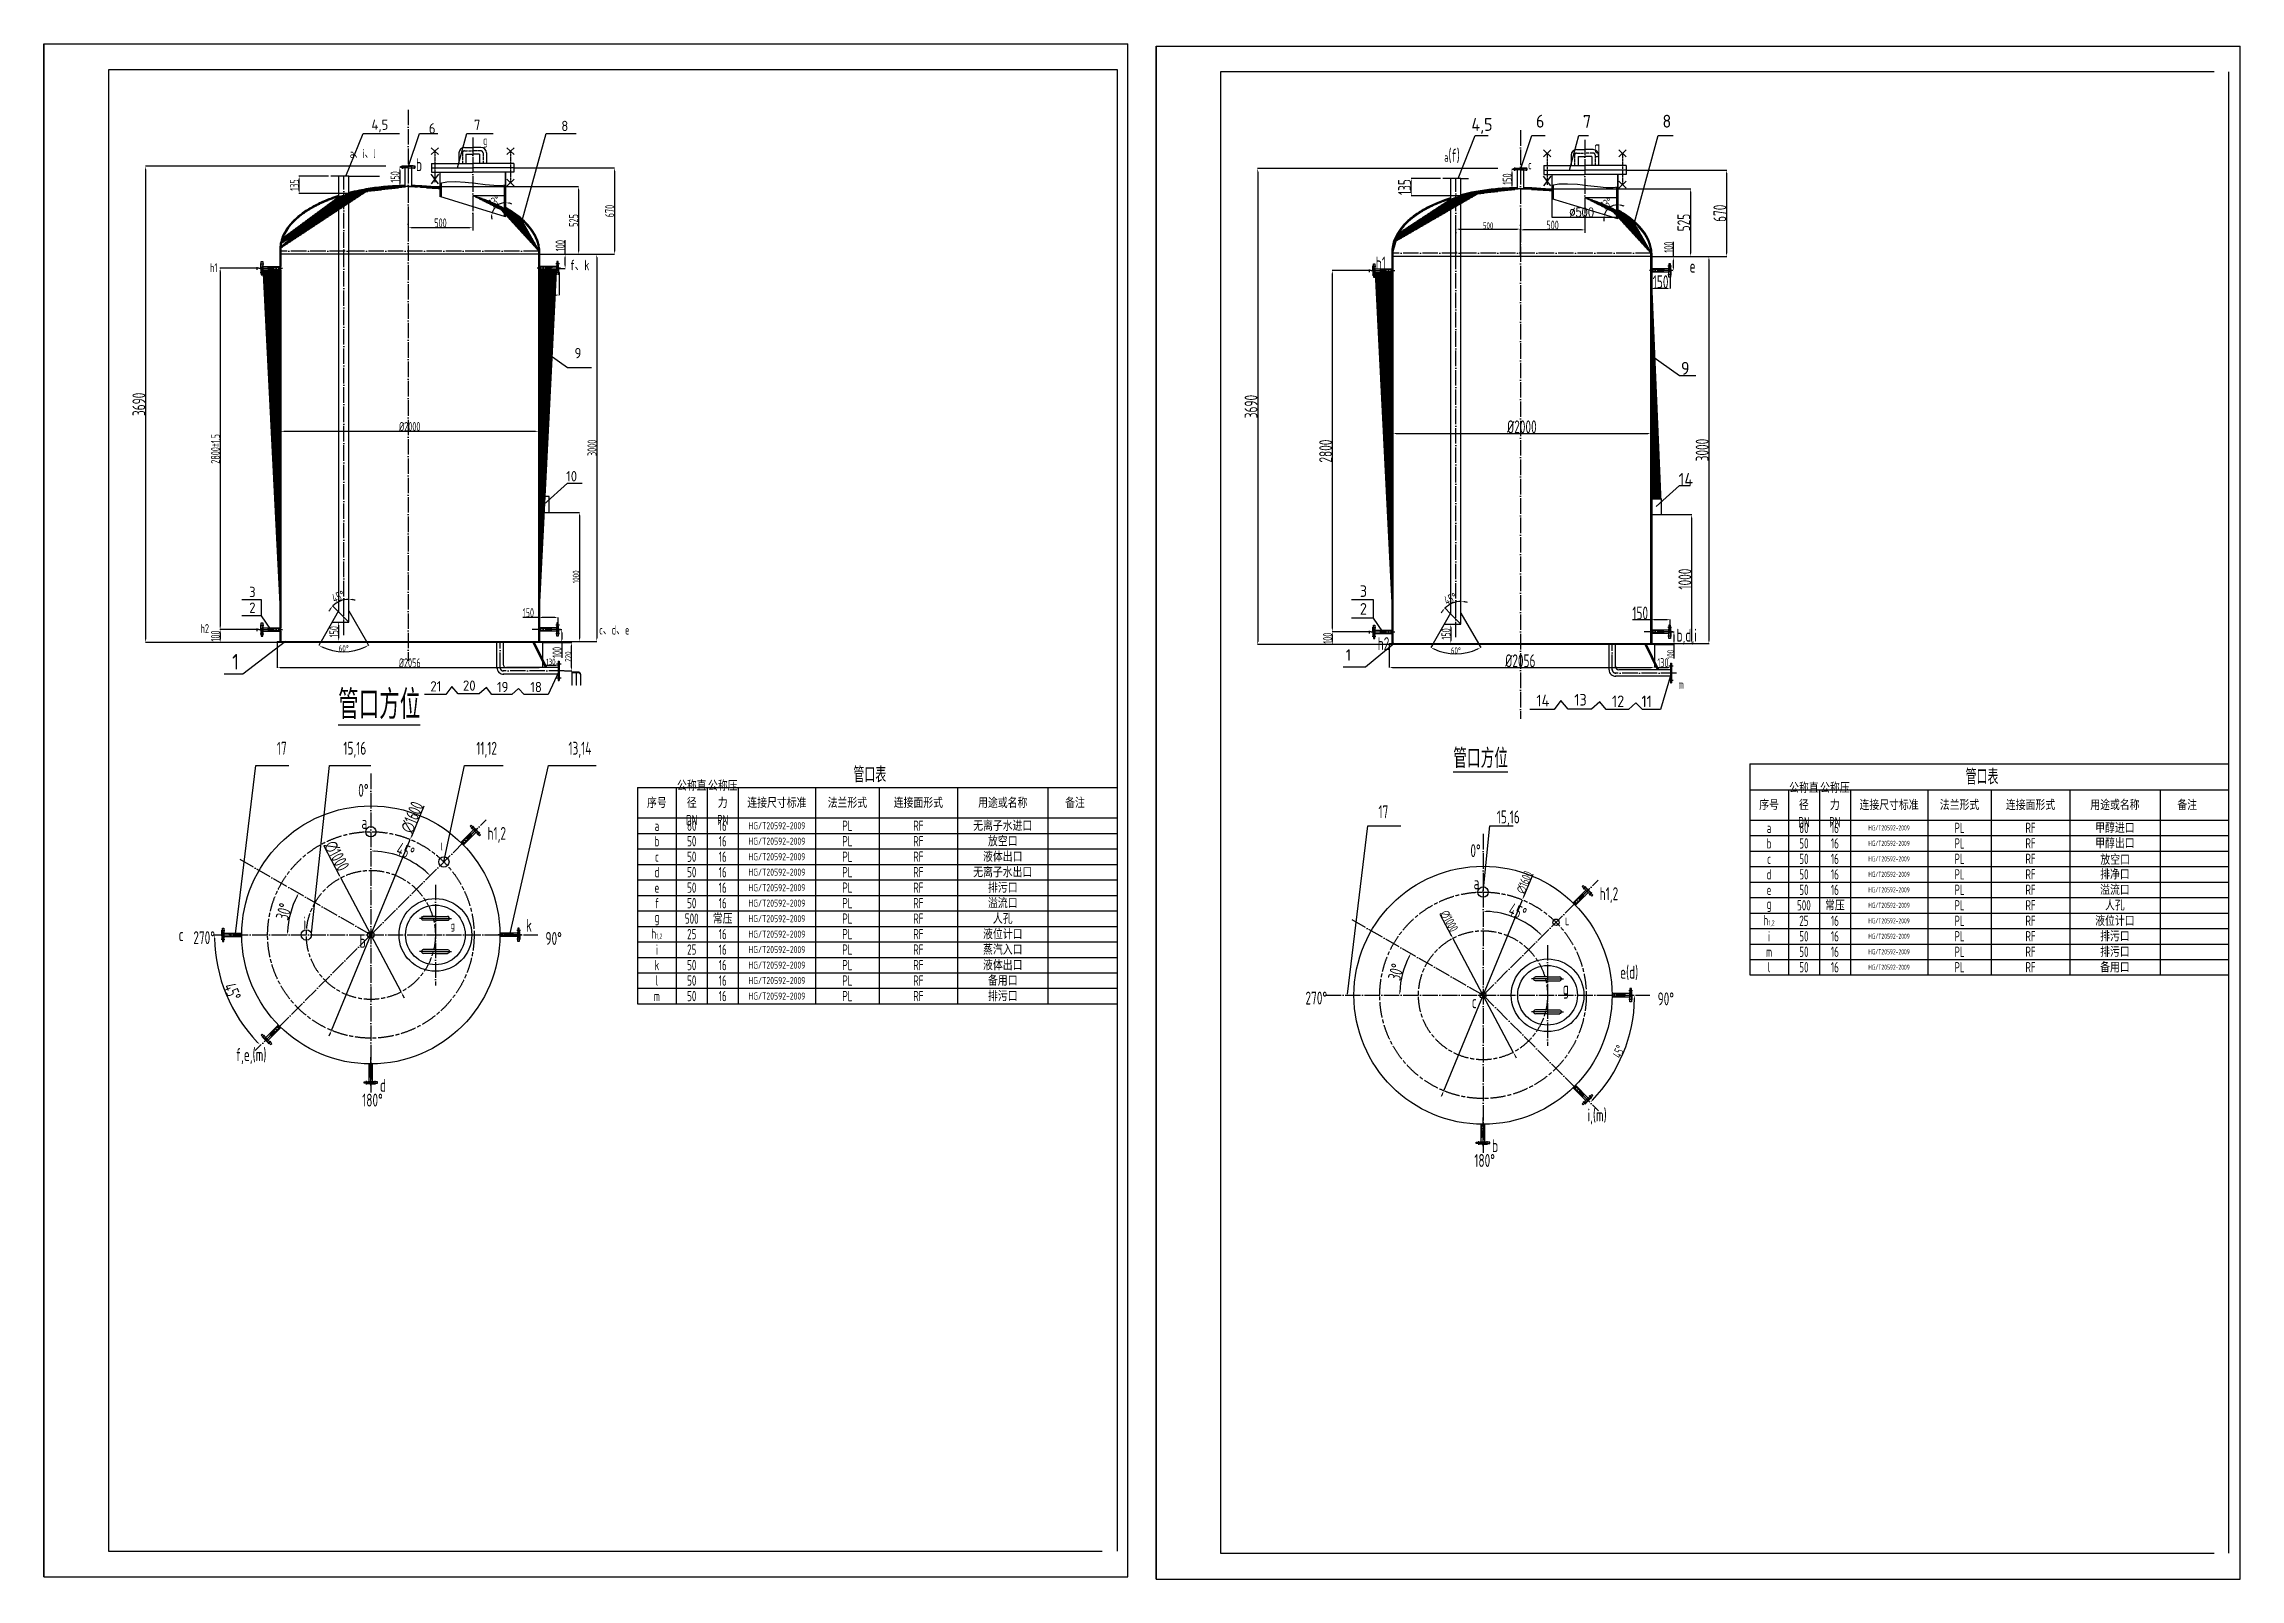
# Model space of a CAD drawing. Extents: x 3036 to 20054, y -3848 to 8048.
import ezdxf
from ezdxf.enums import TextEntityAlignment as Align

# ---------------------------------------------------------------- set-up
doc = ezdxf.new("R2010")
doc.units = 0
doc.header["$PDMODE"] = 3
for name, pattern in [('ACAD_ISO04W100', [30, 24, -3, 0, -3]), ('ACAD_ISO08W100', [36, 24, -3, 6, -3]), ('CENTER', [2, 1.25, -0.25, 0.25, -0.25])]:
    doc.linetypes.add(name, pattern=pattern)
doc.layers.get('0').update_dxf_attribs({"linetype": 'CONTINUOUS'})
doc.layers.get('DEFPOINTS').update_dxf_attribs({"linetype": 'CONTINUOUS'})
for name, color, linetype in [('2细线层', 4, 'CONTINUOUS'), ('7标注层', 4, 'CONTINUOUS'), ('L0', 7, 'CONTINUOUS'), ('L1', 9, 'CENTER'), ('LL', 1, 'CONTINUOUS'), ('LM', 5, 'CONTINUOUS'), ('图层1', 1, 'CONTINUOUS'), ('图层2', 7, 'CENTER'), ('图层3', 5, 'CONTINUOUS')]:
    doc.layers.add(name, color=color, linetype=linetype)
doc.styles.get("Standard").update_dxf_attribs({"font": 'isocp.shx', "width": 0.707, "bigfont": 'hztxt.shx'})
doc.styles.add('TH_GBDIM', font='romans.shx', dxfattribs={"width": 0.8, "bigfont": 'gbcbig.shx'})
doc.dimstyles.new('ISO-25', dxfattribs={"dimtxt": 100, "dimasz": 2.5, "dimexe": 1.25, "dimexo": 0.625, "dimgap": 5, "dimtad": 1, "dimtxsty": 'STANDARD', "dimcen": 2.5, "dimazin": 3, "dimtfac": 1, "dimtmove": 0, "dimatfit": 3})
doc.dimstyles.new('TH_GBDIM', dxfattribs={"dimtxt": 3.5, "dimasz": 2.5, "dimexe": 2, "dimexo": 0, "dimgap": 1.5, "dimtad": 1, "dimdec": 1, "dimzin": 0, "dimtxsty": 'TH_GBDIM', "dimcen": 2.5, "dimclrd": 130, "dimclre": 130, "dimclrt": 3, "dimazin": 3, "dimtfac": 0.714286, "dimtdec": 1, "dimtmove": 0, "dimatfit": 3, "dimtzin": 0})
pattern_1 = [(0, (-3624.5452, 114.0675), (0, 3.175), [])]

msp = doc.modelspace()

# ---------------------------------------------------------------- texts
at = {"color": 4, "ltscale": 5}
for s, height, p in [('6', 100, (14630.835, 7449.337)), ('7', 100, (14993.576, 7447.305)), ('8', 100, (15612.252, 7449.337)), ('4,5', 80, (5639.368, 7413.212)), ('6', 80, (6045.108, 7393.792)), ('7', 80, (6393.296, 7421.38)), ('8', 80, (7072.53, 7412.659)), ('4,5', 100, (14179.622, 7412.67)), ('9', 80, (7174.26, 5651.884)), ('9', 100, (15754.734, 5534.263)), ('10', 80, (7125.382, 4698.221)), ('14', 100, (15759.311, 4673.142)), ('21', 80, (6073.225, 3069.967)), ('20', 80, (6332.093, 3075.354)), ('19', 80, (6590.961, 3064.58)), ('18', 80, (6849.829, 3064.58)), ('14', 90, (14651.968, 2959.837)), ('13', 90, (14943.194, 2965.897)), ('12', 90, (15234.422, 2953.776)), ('11', 90, (15456.291, 2953.776))]:
    msp.add_text(s, height=height, dxfattribs=at).set_placement(p, align=Align.MIDDLE)
for s, height, p in [('3', 80, (4651.408, 3761.223)), ('3', 90, (13260.759, 3762.728)), ('2', 80, (4651.408, 3638.97)), ('2', 90, (13260.759, 3625.193)), ('1', 120, (4520.656, 3200.26)), ('1', 90, (13144.882, 3267.928))]:
    msp.add_text(s, height=height, dxfattribs=at).set_placement(p, align=Align.CENTER)
at = {"color": 4, "ltscale": 5, "char_height": 100, "attachment_point": 1}
for s, insert, width in [('17', (4841.038, 2640.044), 92.7975), ('15,16', (5356.517, 2640.044), 92.7975), ('11,12', (6386.337, 2640.044), 92.7975), ('13,14', (7100.51, 2640.044), 92.7975), ('17', (13377.493, 2147.562), 46.39875), ('15,16', (14294.732, 2107.748), 46.39875)]:
    msp.add_mtext(s, dxfattribs=dict(at, insert=insert, width=width))
at = {"layer": 'L0'}
for s, insert, char_height, width, attachment_point in [('a、i、l', (5407.372, 7233.579), 70, 830.11998, 1), ('b', (5919.028, 7162.62), 100, 108.20349, 1), ('g', (6439.148, 7336.261), 70, 138.50044, 1), ('a{\\H1.4286x;(f)}', (13887.226, 7235.183), 70, 207.53, 1), ('g', (15048.763, 7300.705), 100, 138.50044, 1), ('c', (14537.211, 7145.875), 70, 108.20349, 1), ('h1', (4323.774, 6349.297), 70, 100.85708, 1), ('f、k', (7115.489, 6375.132), 82.08, 491.88407, 1), ('h1', (13356.606, 6399.768), 100, 100.85708, 1), ('e', (15788.465, 6375.683), 100, 122.97102, 1), ('h2', (4250.319, 3552.191), 70, 91.50673, 1), ('c、d、e', (7339.136, 3543.284), 71.82, 469.15929, 1), ('h2', (13371.69, 3450.999), 100, 91.50673, 1), ('b,d,i', (15687.032, 3515.979), 100, 117.28982, 1), ('m', (7114.011, 3233.964), 160, 491.88407, 1), ('m', (15701.015, 3120.166), 70, 122.97102, 1), ('管口表', (9436.078, 2384.852), 120, 3599.9977, 5), ('管口表', (18054.26, 2368.107), 120, 3599.9977, 5), ('序号', (7786.077, 2167.278), 80, 300, 5), ('公称直径\\PDN', (8056.077, 2167.278), 80, 240, 5), ('公称压力\\PPN', (8296.077, 2167.278), 80, 240, 5), ('连接尺寸标准', (8716.077, 2167.278), 80, 600, 5), ('法兰形式', (9262.172, 2167.278), 80, 492.18948, 5), ('连接面形式', (9812.172, 2167.278), 80, 607.81052, 5), ('用途或名称', (10466.077, 2167.278), 80, 700, 5), ('备注', (11026.077, 2167.278), 80, 420, 5), ('公称直径\\PDN', (16674.259, 2150.533), 80, 240, 5), ('公称压力\\PPN', (16914.259, 2150.533), 80, 240, 5), ('序号', (16404.259, 2150.533), 80, 300, 5), ('连接尺寸标准', (17334.259, 2150.533), 80, 600, 5), ('法兰形式', (17880.354, 2150.533), 80, 492.18948, 5), ('连接面形式', (18430.354, 2150.533), 80, 607.81052, 5), ('用途或名称', (19084.259, 2150.533), 80, 700, 5), ('备注', (19644.259, 2150.533), 80, 420, 5), ('a', (7786.077, 1989.704), 80, 300, 5), ('b', (7786.077, 1869.704), 80, 300, 5), ('50', (8056.077, 1869.704), 80, 240, 5), ('80', (8056.077, 1989.704), 80, 240, 5), ('16', (8296.077, 1989.704), 80, 240, 5), ('16', (8296.077, 1869.704), 80, 240, 5), ('HG/T20592-2009', (8716.077, 1989.704), 55, 600, 5), ('HG/T20592-2009', (8716.077, 1869.704), 55, 600, 5), ('PL', (9262.172, 1989.704), 80, 492.18948, 5), ('PL', (9262.172, 1869.704), 80, 492.18948, 5), ('RF', (9812.172, 1989.704), 80, 607.81052, 5), ('RF', (9812.172, 1869.704), 80, 607.81052, 5), ('无离子水进口', (10466.077, 1989.704), 80, 700, 5), ('放空口', (10466.077, 1869.704), 80, 700, 5), ('a', (16404.259, 1972.959), 80, 300, 5), ('b', (16404.259, 1852.959), 80, 300, 5), ('50', (16674.259, 1852.959), 80, 240, 5), ('80', (16674.259, 1972.959), 80, 240, 5), ('16', (16914.259, 1972.959), 80, 240, 5), ('16', (16914.259, 1852.959), 80, 240, 5), ('HG/T20592-2009', (17334.259, 1972.959), 40, 600, 5), ('HG/T20592-2009', (17334.259, 1852.959), 40, 600, 5), ('PL', (17880.354, 1972.959), 80, 492.18948, 5), ('PL', (17880.354, 1852.959), 80, 492.18948, 5), ('RF', (18430.354, 1972.959), 80, 607.81052, 5), ('RF', (18430.354, 1852.959), 80, 607.81052, 5), ('甲醇进口', (19084.259, 1972.959), 80, 700, 5), ('甲醇出口', (19084.259, 1853.818), 80, 700.00008, 5), ('c', (7786.077, 1749.704), 80, 300, 5), ('50', (8056.077, 1749.704), 80, 240, 5), ('16', (8296.077, 1749.704), 80, 240, 5), ('HG/T20592-2009', (8716.077, 1749.704), 55, 600, 5), ('PL', (9262.172, 1749.704), 80, 492.18948, 5), ('RF', (9812.172, 1749.704), 80, 607.81052, 5), ('液体出口', (10466.077, 1749.704), 80, 700, 5), ('c', (16404.259, 1732.959), 80, 300, 5), ('50', (16674.259, 1732.959), 80, 240, 5), ('16', (16914.259, 1732.959), 80, 240, 5), ('HG/T20592-2009', (17334.259, 1732.959), 40, 600, 5), ('PL', (17880.354, 1732.959), 80, 492.18948, 5), ('RF', (18430.354, 1732.959), 80, 607.81052, 5), ('d', (7786.077, 1629.704), 80, 300, 5), ('50', (8056.077, 1629.704), 80, 240, 5), ('50', (8056.077, 1509.704), 80, 240, 5), ('16', (8296.077, 1629.704), 80, 240, 5), ('16', (8296.077, 1509.704), 80, 240, 5), ('HG/T20592-2009', (8716.077, 1629.704), 55, 600, 5), ('HG/T20592-2009', (8716.077, 1509.704), 55, 600, 5), ('PL', (9262.172, 1629.704), 80, 492.18948, 5), ('PL', (9262.172, 1509.704), 80, 492.18948, 5), ('RF', (9812.172, 1629.704), 80, 607.81052, 5), ('RF', (9812.172, 1509.704), 80, 607.81052, 5), ('无离子水出口', (10466.077, 1629.704), 80, 700, 5), ('排污口', (10466.077, 1509.704), 80, 700, 5), ('d', (16404.259, 1612.959), 80, 300, 5), ('50', (16674.259, 1612.959), 80, 240, 5), ('50', (16674.259, 1492.959), 80, 240, 5), ('16', (16914.259, 1612.959), 80, 240, 5), ('16', (16914.259, 1492.959), 80, 240, 5), ('HG/T20592-2009', (17334.259, 1612.959), 40, 600, 5), ('PL', (17880.354, 1612.959), 80, 492.18948, 5), ('PL', (17880.354, 1492.959), 80, 492.18948, 5), ('RF', (18430.354, 1612.959), 80, 607.81052, 5), ('RF', (18430.354, 1492.959), 80, 607.81052, 5), ('溢流口', (19084.259, 1492.959), 80, 700, 5), ('排净口', (19084.259, 1612.959), 80, 700, 5), ('e', (7786.077, 1509.704), 80, 300, 5), ('f', (7786.077, 1389.704), 80, 300, 5), ('50', (8056.077, 1389.704), 80, 240, 5), ('16', (8296.077, 1389.704), 80, 240, 5), ('HG/T20592-2009', (8716.077, 1389.704), 55, 600, 5), ('PL', (9262.172, 1389.704), 80, 492.18948, 5), ('RF', (9812.172, 1389.704), 80, 607.81052, 5), ('溢流口', (10466.077, 1389.704), 80, 700, 5), ('g', (16404.259, 1372.959), 80, 300, 5), ('e', (16404.259, 1492.959), 80, 300, 5), ('500', (16674.259, 1372.959), 80, 240, 5), ('常压', (16914.259, 1372.959), 80, 240, 5), ('HG/T20592-2009', (17334.259, 1492.959), 40, 600, 5), ('HG/T20592-2009', (17334.259, 1372.959), 40, 600, 5), ('PL', (17880.354, 1372.959), 80, 492.18948, 5), ('RF', (18430.354, 1372.959), 80, 607.81052, 5), ('人孔', (19084.259, 1372.959), 80, 700, 5), ('h{\\H0.5x;1,2}', (7786.077, 1149.704), 80, 300, 5), ('g', (7786.077, 1269.704), 80, 300, 5), ('500', (8056.077, 1269.704), 80, 240, 5), ('常压', (8296.077, 1269.704), 80, 240, 5), ('HG/T20592-2009', (8716.077, 1269.704), 55, 600, 5), ('PL', (9262.172, 1269.704), 80, 492.18948, 5), ('RF', (9812.172, 1269.704), 80, 607.81052, 5), ('液位计口', (10466.077, 1149.704), 80, 700, 5), ('人孔', (10466.077, 1269.704), 80, 700, 5), ('h{\\H0.5x;1,2}', (16404.259, 1252.959), 80, 300, 5), ('25', (16674.259, 1252.959), 80, 240, 5), ('16', (16914.259, 1252.959), 80, 240, 5), ('HG/T20592-2009', (17334.259, 1252.959), 40, 600, 5), ('PL', (17880.354, 1252.959), 80, 492.18948, 5), ('RF', (18430.354, 1252.959), 80, 607.81052, 5), ('液位计口', (19084.259, 1252.959), 80, 700, 5), ('i', (7786.075, 1029.704), 80, 300, 5), ('25', (8056.077, 1149.704), 80, 240, 5), ('25', (8056.077, 1029.704), 80, 240, 5), ('16', (8296.077, 1149.704), 80, 240, 5), ('16', (8296.077, 1029.704), 80, 240, 5), ('HG/T20592-2009', (8716.077, 1149.704), 55, 600, 5), ('HG/T20592-2009', (8716.077, 1029.704), 55, 600, 5), ('PL', (9262.172, 1149.704), 80, 492.18948, 5), ('PL', (9262.172, 1029.704), 80, 492.18948, 5), ('RF', (9812.172, 1149.704), 80, 607.81052, 5), ('RF', (9812.172, 1029.704), 80, 607.81052, 5), ('蒸汽入口', (10466.077, 1029.704), 80, 700, 5), ('m', (16404.257, 1012.959), 80, 300, 5), ('i', (16404.257, 1132.959), 80, 300, 5), ('50', (16674.259, 1132.959), 80, 240, 5), ('50', (16674.259, 1012.959), 80, 240, 5), ('16', (16914.259, 1132.959), 80, 240, 5), ('16', (16914.259, 1012.959), 80, 240, 5), ('HG/T20592-2009', (17334.259, 1132.959), 40, 600, 5), ('HG/T20592-2009', (17334.259, 1012.959), 40, 600, 5), ('PL', (17880.354, 1132.959), 80, 492.18948, 5), ('PL', (17880.354, 1012.959), 80, 492.18948, 5), ('RF', (18430.354, 1132.959), 80, 607.81052, 5), ('RF', (18430.354, 1012.959), 80, 607.81052, 5), ('排污口', (19084.259, 1132.959), 80, 700, 5), ('排污口', (19084.259, 1012.959), 80, 700, 5), ('k', (7786.075, 909.704), 80, 300, 5), ('50', (8056.077, 909.704), 80, 240, 5), ('16', (8296.077, 909.704), 80, 240, 5), ('HG/T20592-2009', (8716.077, 909.704), 55, 600, 5), ('PL', (9262.172, 909.704), 80, 492.18948, 5), ('RF', (9812.172, 909.704), 80, 607.81052, 5), ('液体出口', (10466.077, 909.704), 80, 700, 5), ('l', (16404.255, 892.959), 80, 300, 5), ('50', (16674.259, 892.959), 80, 240, 5), ('16', (16914.259, 892.959), 80, 240, 5), ('HG/T20592-2009', (17334.259, 892.959), 40, 600, 5), ('PL', (17880.354, 892.959), 80, 492.18948, 5), ('RF', (18430.354, 892.959), 80, 607.81052, 5), ('备用口', (19084.259, 892.959), 80, 700, 5), ('m', (7786.075, 669.704), 80, 300, 5), ('l', (7786.075, 789.704), 80, 300, 5), ('50', (8056.077, 789.704), 80, 240, 5), ('50', (8056.077, 669.704), 80, 240, 5), ('16', (8296.077, 789.704), 80, 240, 5), ('16', (8296.077, 669.704), 80, 240, 5), ('HG/T20592-2009', (8716.077, 789.704), 55, 600, 5), ('HG/T20592-2009', (8716.077, 669.704), 55, 600, 5), ('PL', (9262.172, 789.704), 80, 492.18948, 5), ('PL', (9262.172, 669.704), 80, 492.18948, 5), ('RF', (9812.172, 789.704), 80, 607.81052, 5), ('RF', (9812.172, 669.704), 80, 607.81052, 5), ('备用口', (10466.077, 789.704), 80, 700, 5), ('排污口', (10466.077, 669.704), 80, 700, 5)]:
    msp.add_mtext(s, dxfattribs=dict(at, insert=insert, char_height=char_height, width=width, attachment_point=attachment_point))
at = {"layer": 'L0', "insert": (19086.19, 1726.403), "char_height": 80, "attachment_point": 5}
msp.add_mtext('放空口', dxfattribs=at)
at = {"layer": '图层3'}
for s, insert, char_height, width, attachment_point in [('{\\L\\C0;管口方位}', (5316.412, 3040.868), 225, 1123.4646, 1), ('{\\L\\C0;管口方位}', (13957.044, 2587.354), 150, 1497.9528, 1), ('{\\C2;0%%D}', (5471.705, 2314.021), 100, 46.39875, 1), ('{\\C2;a}', (5496.696, 2064.733), 100, 46.39875, 1), ('{\\C2;h1,2}', (6473.277, 1980.322), 100, 46.39875, 1), ('{\\C2;l}', (6107.991, 1858.67), 60, 46.39875, 1), ('{\\C2;0%%D}', (14089.887, 1846.216), 100, 46.39875, 1), ('{\\C2;a}', (14114.879, 1596.928), 100, 46.39875, 1), ('{\\C2;h1,2}', (15091.46, 1512.516), 100, 46.39875, 1), ('{\\C2;i}', (5047.029, 1285.92), 100, 46.39875, 1), ('{\\C2;g}', (6187.539, 1247.694), 60, 46.39875, 1), ('{\\C2;k}', (6771.743, 1267.789), 100, 83.39939, 1), ('{\\C2;L}', (14823.979, 1278.659), 60, 46.39875, 1), ('{\\C2;c}', (4080.126, 1195.332), 100, 46.39875, 1), ('{\\C2;270%%D}', (4193.774, 1171.87), 100, 46.39875, 1), ('{\\C2;b}', (5482.345, 1143.31), 100, 46.39875, 1), ('{\\C2;90%%D}', (6922.783, 1165.845), 100, 46.39875, 1), ('{\\C2;e(d)}', (15390.2, 903.608), 100, 46.39875, 3), ('{\\C2;270%%D}', (12811.956, 704.065), 100, 46.39875, 1), ('{\\C2;g}', (14805.722, 779.888), 100, 46.39875, 1), ('{\\C2;90%%D}', (15540.966, 698.04), 100, 46.39875, 1), ('{\\C2;c}', (14100.528, 675.505), 100, 46.39875, 1), ('{\\C2;f,e,(m)}', (4760.031, 265.629), 100, 46.39875, 3), ('{\\C2;f,e,(m)}', (4760.031, 265.629), 100, 46.39875, 3), ('{\\C2;d}', (5639.814, 27.713), 100, 46.39875, 1), ('{\\H1.6667x;\\C2;1\\H1x;80%%D}', (5502.237, -86.682), 60, 46.39875, 1), ('{\\C2;i,(m)}', (14997.299, -202.177), 100, 46.39875, 1), ('{\\C2;b}', (14257.996, -440.093), 100, 46.39875, 1), ('{\\C2;180%%D}', (14120.419, -554.488), 100, 46.39875, 1)]:
    msp.add_mtext(s, dxfattribs=dict(at, insert=insert, char_height=char_height, width=width, attachment_point=attachment_point))

# ---------------------------------------------------------------- blocks, each defined once
blk = doc.blocks.new('*D1')
at = {"color": 0, "ltscale": 5}
for p, q in [((5685, 7100), (3823, 7100)), ((3824, 7075), (3824, 3435)), ((4843, 3410), (3823, 3410))]:
    blk.add_line(p, q, dxfattribs=at)
for points in [[(3820, 7075), (3828, 7075), (3824, 7100)], [(3820, 3435), (3828, 3435), (3824, 3410)]]:
    blk.add_solid(points, dxfattribs=at)
at = {"layer": 'DEFPOINTS', "color": 0, "ltscale": 5}
for p in [(5685, 7100), (3824, 3410), (4843, 3410)]:
    blk.add_point(p, dxfattribs=at)
at = {"color": 0, "ltscale": 5, "insert": (3772, 5255), "char_height": 50, "attachment_point": 5, "rotation": 90}
blk.add_mtext('{\\H2x;3690}', dxfattribs=at)
blk = doc.blocks.new('*D2')
at = {"color": 0, "ltscale": 5}
for p, q in [((5859, 6943), (7179, 6943)), ((7178, 6918), (7178, 6443)), ((6872, 6418), (7179, 6418))]:
    blk.add_line(p, q, dxfattribs=at)
for points in [[(7174, 6918), (7182, 6918), (7178, 6943)], [(7174, 6443), (7182, 6443), (7178, 6418)]]:
    blk.add_solid(points, dxfattribs=at)
at = {"layer": 'DEFPOINTS', "color": 0, "ltscale": 5}
for p in [(5859, 6943), (6871, 6418), (7178, 6418)]:
    blk.add_point(p, dxfattribs=at)
at = {"color": 0, "ltscale": 5, "insert": (7141, 6680), "char_height": 50, "attachment_point": 5, "rotation": 90}
blk.add_mtext('{\\H1.4x;525}', dxfattribs=at)
blk = doc.blocks.new('*D3')
at = {"color": 0, "ltscale": 5}
for p, q in [((5240, 7023), (5012, 7023)), ((5014, 6913), (5014, 6998)), ((5398, 6888), (5012, 6888))]:
    blk.add_line(p, q, dxfattribs=at)
for points in [[(5010, 6998), (5018, 6998), (5014, 7023)], [(5010, 6913), (5018, 6913), (5014, 6888)]]:
    blk.add_solid(points, dxfattribs=at)
at = {"layer": 'DEFPOINTS', "color": 0, "ltscale": 5}
for p in [(5014, 7023), (5241, 7023), (5399, 6888)]:
    blk.add_point(p, dxfattribs=at)
at = {"color": 0, "ltscale": 5, "insert": (4977, 6955), "char_height": 50, "attachment_point": 5, "rotation": 90}
blk.add_mtext('{\\H1.4x;135}', dxfattribs=at)
blk = doc.blocks.new('*D4')
at = {"color": 0, "ltscale": 5}
for start, end in [(90, 163), (63.7134, 76.8567), (176.1433, 189.2866)]:
    blk.add_arc((6614, 6709), 109, start, end, dxfattribs=at)
for points in [[(6638, 6811), (6639, 6819), (6614, 6818)], [(6501, 6717), (6509, 6715), (6510, 6740)]]:
    blk.add_solid(points, dxfattribs=at)
at = {"layer": 'DEFPOINTS', "color": 0, "ltscale": 5}
for p in [(6614, 7054), (6104, 6865), (6569, 6808), (6614, 6709), (6614, 6709)]:
    blk.add_point(p, dxfattribs=at)
at = {"color": 0, "ltscale": 5, "insert": (6527, 6826), "char_height": 50, "attachment_point": 5, "rotation": 36.5}
blk.add_mtext('{\\H1.4x;73°}', dxfattribs=at)
blk = doc.blocks.new('*D5')
at = {"color": 0, "ltscale": 5}
for p, q in [((4669, 6310), (4400, 6310)), ((4402, 6285), (4402, 3535)), ((4669, 3510), (4400, 3510))]:
    blk.add_line(p, q, dxfattribs=at)
for points in [[(4397, 6285), (4406, 6285), (4402, 6310)], [(4397, 3535), (4406, 3535), (4402, 3510)]]:
    blk.add_solid(points, dxfattribs=at)
at = {"layer": 'DEFPOINTS', "color": 0, "ltscale": 5}
for p in [(4670, 6310), (4402, 3510), (4670, 3510)]:
    blk.add_point(p, dxfattribs=at)
at = {"color": 0, "ltscale": 5, "insert": (4365, 4910), "char_height": 50, "attachment_point": 5, "rotation": 90}
blk.add_mtext('{\\H1.4x;2800%%P1.5}', dxfattribs=at)
blk = doc.blocks.new('*D6')
at = {"color": 0, "ltscale": 5}
for p, q in [((6679, 7088), (7458, 7088)), ((7457, 7063), (7457, 6443)), ((6872, 6418), (7458, 6418))]:
    blk.add_line(p, q, dxfattribs=at)
for points in [[(7453, 7063), (7461, 7063), (7457, 7088)], [(7453, 6443), (7461, 6443), (7457, 6418)]]:
    blk.add_solid(points, dxfattribs=at)
at = {"layer": 'DEFPOINTS', "color": 0, "ltscale": 5}
for p in [(6678, 7088), (6871, 6418), (7457, 6418)]:
    blk.add_point(p, dxfattribs=at)
at = {"color": 0, "ltscale": 5, "insert": (7420, 6753), "char_height": 50, "attachment_point": 5, "rotation": 90}
blk.add_mtext('{\\H1.4x;670}', dxfattribs=at)
blk = doc.blocks.new('*D7')
at = {"color": 0, "ltscale": 5}
for p, q in [((6900, 3410), (7050, 3410)), ((7025, 3510), (7050, 3510)), ((7049, 3485), (7049, 3435)), ((7049, 3410), (7049, 3291))]:
    blk.add_line(p, q, dxfattribs=at)
for points in [[(7044, 3485), (7053, 3485), (7049, 3510)], [(7044, 3435), (7053, 3435), (7049, 3410)]]:
    blk.add_solid(points, dxfattribs=at)
at = {"layer": 'DEFPOINTS', "color": 0, "ltscale": 5}
for p in [(6899, 3410), (7025, 3510), (7049, 3410)]:
    blk.add_point(p, dxfattribs=at)
at = {"color": 0, "ltscale": 5, "insert": (7012, 3333), "char_height": 50, "attachment_point": 5, "rotation": 90}
blk.add_mtext('{\\H1.4x;100}', dxfattribs=at)
blk = doc.blocks.new('*D8')
at = {"color": 0, "ltscale": 5}
for p, q in [((5859, 6731), (5859, 6623)), ((6359, 6731), (6359, 6623)), ((6334, 6624), (5884, 6624))]:
    blk.add_line(p, q, dxfattribs=at)
for points in [[(5884, 6628), (5884, 6620), (5859, 6624)], [(6334, 6628), (6334, 6620), (6359, 6624)]]:
    blk.add_solid(points, dxfattribs=at)
at = {"layer": 'DEFPOINTS', "color": 0, "ltscale": 5}
for p in [(5859, 6732), (6359, 6732), (5859, 6624)]:
    blk.add_point(p, dxfattribs=at)
at = {"color": 0, "ltscale": 5, "insert": (6109, 6661), "char_height": 50, "attachment_point": 5}
blk.add_mtext('{\\H1.4x;500}', dxfattribs=at)
blk = doc.blocks.new('*D9')
at = {"color": 0, "ltscale": 5}
for p, q in [((7180, 6418), (7321, 6418)), ((7320, 6393), (7320, 3443)), ((6900, 3418), (7321, 3418))]:
    blk.add_line(p, q, dxfattribs=at)
for points in [[(7316, 6393), (7324, 6393), (7320, 6418)], [(7316, 3443), (7324, 3443), (7320, 3418)]]:
    blk.add_solid(points, dxfattribs=at)
at = {"layer": 'DEFPOINTS', "color": 0, "ltscale": 5}
for p in [(7179, 6418), (6899, 3418), (7320, 3418)]:
    blk.add_point(p, dxfattribs=at)
at = {"color": 0, "ltscale": 5, "insert": (7283, 4918), "char_height": 50, "attachment_point": 5, "rotation": 90}
blk.add_mtext('{\\H1.4x;3000}', dxfattribs=at)
blk = doc.blocks.new('*D10')
at = {"color": 0, "ltscale": 5}
for p, q in [((6871, 3603), (6748, 3603)), ((6871, 3562), (6871, 3604)), ((6996, 3603), (6896, 3603)), ((7021, 3562), (7021, 3604))]:
    blk.add_line(p, q, dxfattribs=at)
for points in [[(6896, 3607), (6896, 3599), (6871, 3603)], [(6996, 3607), (6996, 3599), (7021, 3603)]]:
    blk.add_solid(points, dxfattribs=at)
at = {"layer": 'DEFPOINTS', "color": 0, "ltscale": 5}
for p in [(6871, 3603), (6871, 3562), (7021, 3562)]:
    blk.add_point(p, dxfattribs=at)
at = {"color": 0, "ltscale": 5, "insert": (6790, 3640), "char_height": 50, "attachment_point": 5}
blk.add_mtext('{\\H1.4x;150}', dxfattribs=at)
blk = doc.blocks.new('*D11')
at = {"color": 0, "ltscale": 5}
for p, q in [((5858, 7093), (5793, 7093)), ((5794, 7068), (5794, 6968)), ((5858, 6943), (5793, 6943))]:
    blk.add_line(p, q, dxfattribs=at)
for points in [[(5790, 7068), (5798, 7068), (5794, 7093)], [(5790, 6968), (5798, 6968), (5794, 6943)]]:
    blk.add_solid(points, dxfattribs=at)
at = {"layer": 'DEFPOINTS', "color": 0, "ltscale": 5}
for p in [(5859, 7093), (5794, 6943), (5859, 6943)]:
    blk.add_point(p, dxfattribs=at)
at = {"color": 0, "ltscale": 5, "insert": (5757, 7018), "char_height": 50, "attachment_point": 5, "rotation": 90}
blk.add_mtext('{\\H1.4x;150}', dxfattribs=at)
blk = doc.blocks.new('*D12')
at = {"color": 0, "ltscale": 5}
for p, q in [((6872, 4418), (7187, 4418)), ((7186, 4393), (7186, 3443)), ((6872, 3418), (7187, 3418))]:
    blk.add_line(p, q, dxfattribs=at)
for points in [[(7182, 4393), (7190, 4393), (7186, 4418)], [(7182, 3443), (7190, 3443), (7186, 3418)]]:
    blk.add_solid(points, dxfattribs=at)
at = {"layer": 'DEFPOINTS', "color": 0, "ltscale": 5}
for p in [(6871, 4418), (6871, 3418), (7186, 3418)]:
    blk.add_point(p, dxfattribs=at)
at = {"color": 0, "ltscale": 5, "insert": (7159, 3918), "char_height": 50, "attachment_point": 5, "rotation": 90}
blk.add_mtext('1000', dxfattribs=at)
blk = doc.blocks.new('*D13')
at = {"color": 0, "ltscale": 5}
for p, q in [((4871, 5047), (4871, 5047)), ((4896, 5046), (6846, 5046)), ((6871, 5047), (6871, 5047))]:
    blk.add_line(p, q, dxfattribs=at)
for points in [[(4896, 5050), (4896, 5042), (4871, 5046)], [(6846, 5050), (6846, 5042), (6871, 5046)]]:
    blk.add_solid(points, dxfattribs=at)
at = {"layer": 'DEFPOINTS', "color": 0, "ltscale": 5}
for p in [(4871, 5046), (6871, 5046), (6871, 5046)]:
    blk.add_point(p, dxfattribs=at)
at = {"color": 0, "ltscale": 5, "insert": (5871, 5083), "char_height": 50, "attachment_point": 5}
blk.add_mtext('{\\H1.4x;%%C2000}', dxfattribs=at)
blk = doc.blocks.new('*D14')
at = {"color": 0, "ltscale": 5}
for p, q in [((4843, 3409), (4843, 3214)), ((6899, 3409), (6899, 3214)), ((4868, 3215), (6874, 3215))]:
    blk.add_line(p, q, dxfattribs=at)
for points in [[(4868, 3219), (4868, 3211), (4843, 3215)], [(6874, 3219), (6874, 3211), (6899, 3215)]]:
    blk.add_solid(points, dxfattribs=at)
at = {"layer": 'DEFPOINTS', "color": 0, "ltscale": 5}
for p in [(4843, 3410), (6899, 3410), (6899, 3215)]:
    blk.add_point(p, dxfattribs=at)
at = {"color": 0, "ltscale": 5, "insert": (5871, 3252), "char_height": 50, "attachment_point": 5}
blk.add_mtext('{\\H1.4x;%%C2056}', dxfattribs=at)
blk = doc.blocks.new('*D15')
at = {"color": 0, "ltscale": 5}
blk.add_line((5318, 3648), (5273, 3693), dxfattribs=at)
for start, end in [(90, 135), (143.1255, 151.251), (73.749, 81.8745)]:
    blk.add_arc((5399, 3568), 176, start, end, dxfattribs=at)
for points in [[(5423, 3738), (5424, 3747), (5399, 3744)], [(5255, 3676), (5261, 3671), (5274, 3692)]]:
    blk.add_solid(points, dxfattribs=at)
at = {"layer": 'DEFPOINTS', "color": 0, "ltscale": 5}
for p in [(5399, 6888), (5319, 3648), (5353, 3738), (5399, 3568), (5399, 3568)]:
    blk.add_point(p, dxfattribs=at)
at = {"color": 0, "ltscale": 5, "insert": (5317, 3765), "char_height": 50, "attachment_point": 5, "rotation": 22.5}
blk.add_mtext('{\\H1.4x;45°}', dxfattribs=at)
blk = doc.blocks.new('*D16')
at = {"color": 0, "ltscale": 5}
for p, q in [((5302, 3568), (5321, 3568)), ((5302, 3418), (5321, 3418)), ((5320, 3543), (5320, 3443))]:
    blk.add_line(p, q, dxfattribs=at)
for points in [[(5316, 3543), (5324, 3543), (5320, 3568)], [(5316, 3443), (5324, 3443), (5320, 3418)]]:
    blk.add_solid(points, dxfattribs=at)
at = {"layer": 'DEFPOINTS', "color": 0, "ltscale": 5}
for p in [(5301, 3568), (5301, 3418), (5320, 3418)]:
    blk.add_point(p, dxfattribs=at)
at = {"color": 0, "ltscale": 5, "insert": (5283, 3493), "char_height": 50, "attachment_point": 5, "rotation": 90}
blk.add_mtext('{\\H1.4x;150}', dxfattribs=at)
blk = doc.blocks.new('*D17')
at = {"color": 0, "ltscale": 5}
for p, q in [((5183, 3417), (5166, 3387)), ((5535, 3417), (5552, 3387))]:
    blk.add_line(p, q, dxfattribs=at)
blk.add_arc((5359, 3724), 387, 243.8981, 296.1019, dxfattribs=at)
for points in [[(5186, 3373), (5190, 3380), (5166, 3388)], [(5527, 3380), (5531, 3373), (5551, 3388)]]:
    blk.add_solid(points, dxfattribs=at)
at = {"layer": 'DEFPOINTS', "color": 0, "ltscale": 5}
for p in [(5319, 3655), (5399, 3655), (5183, 3418), (5534, 3418), (5292, 3343)]:
    blk.add_point(p, dxfattribs=at)
at = {"color": 0, "ltscale": 5, "insert": (5359, 3364), "char_height": 50, "attachment_point": 5}
blk.add_mtext('60°', dxfattribs=at)
blk = doc.blocks.new('*D18')
at = {"color": 0, "ltscale": 5}
for p, q in [((4685, 3510), (4400, 3510)), ((4685, 3410), (4400, 3410)), ((4402, 3485), (4402, 3435))]:
    blk.add_line(p, q, dxfattribs=at)
for points in [[(4397, 3485), (4406, 3485), (4402, 3510)], [(4397, 3435), (4406, 3435), (4402, 3410)]]:
    blk.add_solid(points, dxfattribs=at)
at = {"layer": 'DEFPOINTS', "color": 0, "ltscale": 5}
for p in [(4402, 3410), (4686, 3510), (4686, 3410)]:
    blk.add_point(p, dxfattribs=at)
at = {"color": 0, "ltscale": 5, "insert": (4365, 3460), "char_height": 50, "attachment_point": 5, "rotation": 90}
blk.add_mtext('{\\H1.4x;100}', dxfattribs=at)
blk = doc.blocks.new('*D19')
at = {"color": 0, "ltscale": 5}
for p, q in [((5205, 1833), (5324, 1607)), ((5804, 702), (5336, 1585)), ((5815, 679), (5827, 657))]:
    blk.add_line(p, q, dxfattribs=at)
for points in [[(5328, 1609), (5320, 1605), (5336, 1585)], [(5819, 681), (5812, 677), (5804, 702)]]:
    blk.add_solid(points, dxfattribs=at)
at = {"layer": 'DEFPOINTS', "color": 0, "ltscale": 5}
for p in [(5336, 1585), (5804, 702)]:
    blk.add_point(p, dxfattribs=at)
at = {"color": 0, "ltscale": 5, "insert": (5304, 1756), "char_height": 50, "attachment_point": 5, "rotation": 297.8956}
blk.add_mtext('{\\H2x;∅1000}', dxfattribs=at)
blk = doc.blocks.new('*D20')
at = {"color": 0, "ltscale": 5}
for p, q in [((5981, 2142), (5884, 1906)), ((5265, 404), (5875, 1883)), ((5255, 381), (5245, 358))]:
    blk.add_line(p, q, dxfattribs=at)
for points in [[(5880, 1908), (5888, 1905), (5875, 1883)], [(5251, 382), (5259, 379), (5265, 404)]]:
    blk.add_solid(points, dxfattribs=at)
at = {"layer": 'DEFPOINTS', "color": 0, "ltscale": 5}
for p in [(5875, 1883), (5265, 404)]:
    blk.add_point(p, dxfattribs=at)
at = {"color": 0, "ltscale": 5, "insert": (5890, 2055), "char_height": 50, "attachment_point": 5, "rotation": 67.5854}
blk.add_mtext('{\\H2x;∅1600}', dxfattribs=at)
blk = doc.blocks.new('*D21')
at = {"color": 0, "ltscale": 5}
blk.add_arc((5570, 1143), 650, 47.2034, 87.7966, dxfattribs=at)
for points in [[(5594, 1789), (5595, 1797), (5570, 1794)], [(6014, 1623), (6008, 1617), (6029, 1603)]]:
    blk.add_solid(points, dxfattribs=at)
at = {"layer": 'DEFPOINTS', "color": 0, "ltscale": 5}
for p in [(5570, 2394), (6462, 2036), (5895, 1706), (5570, 1143), (5570, -77)]:
    blk.add_point(p, dxfattribs=at)
at = {"color": 0, "ltscale": 5, "insert": (5838, 1792), "char_height": 50, "attachment_point": 5, "rotation": 337.5}
blk.add_mtext('{\\H2x;45°}', dxfattribs=at)
blk = doc.blocks.new('*D22')
at = {"color": 0, "ltscale": 5}
blk.add_arc((5570, 1143), 646, 152.217, 177.783, dxfattribs=at)
for points in [[(4994, 1447), (5002, 1443), (5010, 1466)], [(4928, 1168), (4920, 1169), (4923, 1143)]]:
    blk.add_solid(points, dxfattribs=at)
at = {"layer": 'DEFPOINTS', "color": 0, "ltscale": 5}
for p in [(4551, 1732), (4962, 1364), (4350, 1143), (5570, 1143), (6862, 1143)]:
    blk.add_point(p, dxfattribs=at)
at = {"color": 0, "ltscale": 5, "insert": (4895, 1324), "char_height": 50, "attachment_point": 5, "rotation": 75}
blk.add_mtext('{\\H2x;30°}', dxfattribs=at)
blk = doc.blocks.new('*D27')
at = {"color": 0, "ltscale": 5}
for p, q in [((14303, 7083), (12441, 7083)), ((12442, 7058), (12442, 3418)), ((13461, 3393), (12441, 3393))]:
    blk.add_line(p, q, dxfattribs=at)
for points in [[(12438, 7058), (12446, 7058), (12442, 7083)], [(12438, 3418), (12446, 3418), (12442, 3393)]]:
    blk.add_solid(points, dxfattribs=at)
at = {"layer": 'DEFPOINTS', "color": 0, "ltscale": 5}
for p in [(14304, 7083), (12442, 3393), (13461, 3393)]:
    blk.add_point(p, dxfattribs=at)
at = {"color": 0, "ltscale": 5, "insert": (12390, 5238), "char_height": 50, "attachment_point": 5, "rotation": 90}
blk.add_mtext('{\\H2x;3690}', dxfattribs=at)
blk = doc.blocks.new('*D28')
at = {"color": 0, "ltscale": 5}
for p, q in [((14478, 6926), (15797, 6926)), ((15796, 6901), (15796, 6426)), ((15490, 6401), (15797, 6401))]:
    blk.add_line(p, q, dxfattribs=at)
for points in [[(15792, 6901), (15800, 6901), (15796, 6926)], [(15792, 6426), (15800, 6426), (15796, 6401)]]:
    blk.add_solid(points, dxfattribs=at)
at = {"layer": 'DEFPOINTS', "color": 0, "ltscale": 5}
for p in [(14477, 6926), (15489, 6401), (15796, 6401)]:
    blk.add_point(p, dxfattribs=at)
at = {"color": 0, "ltscale": 5, "insert": (15744, 6664), "char_height": 50, "attachment_point": 5, "rotation": 90}
blk.add_mtext('{\\H2x;525}', dxfattribs=at)
blk = doc.blocks.new('*D29')
at = {"color": 0, "ltscale": 5}
for p, q in [((13858, 7006), (13631, 7006)), ((13632, 6896), (13632, 6981)), ((14016, 6871), (13631, 6871))]:
    blk.add_line(p, q, dxfattribs=at)
for points in [[(13628, 6981), (13636, 6981), (13632, 7006)], [(13628, 6896), (13636, 6896), (13632, 6871)]]:
    blk.add_solid(points, dxfattribs=at)
at = {"layer": 'DEFPOINTS', "color": 0, "ltscale": 5}
for p in [(13632, 7006), (13859, 7006), (14017, 6871)]:
    blk.add_point(p, dxfattribs=at)
at = {"color": 0, "ltscale": 5, "insert": (13580, 6939), "char_height": 50, "attachment_point": 5, "rotation": 90}
blk.add_mtext('{\\H2x;135}', dxfattribs=at)
blk = doc.blocks.new('*D30')
at = {"color": 0, "ltscale": 5}
for start, end in [(176.1433, 189.2866), (90, 163), (63.7134, 76.8567)]:
    blk.add_arc((15232, 6692), 109, start, end, dxfattribs=at)
for points in [[(15119, 6700), (15127, 6698), (15128, 6724)], [(15257, 6794), (15258, 6802), (15232, 6801)]]:
    blk.add_solid(points, dxfattribs=at)
at = {"layer": 'DEFPOINTS', "color": 0, "ltscale": 5}
for p in [(15232, 7037), (14722, 6848), (15187, 6791), (15232, 6692), (15232, 6692)]:
    blk.add_point(p, dxfattribs=at)
at = {"color": 0, "ltscale": 5, "insert": (15145, 6809), "char_height": 50, "attachment_point": 5, "rotation": 36.5}
blk.add_mtext('{\\H1.4x;73°}', dxfattribs=at)
blk = doc.blocks.new('*D31')
at = {"color": 0, "ltscale": 5}
for p, q in [((13287, 6293), (13018, 6293)), ((13020, 6268), (13020, 3518)), ((13287, 3493), (13018, 3493))]:
    blk.add_line(p, q, dxfattribs=at)
for points in [[(13016, 6268), (13024, 6268), (13020, 6293)], [(13016, 3518), (13024, 3518), (13020, 3493)]]:
    blk.add_solid(points, dxfattribs=at)
at = {"layer": 'DEFPOINTS', "color": 0, "ltscale": 5}
for p in [(13288, 6293), (13020, 3493), (13288, 3493)]:
    blk.add_point(p, dxfattribs=at)
at = {"color": 0, "ltscale": 5, "insert": (12968, 4893), "char_height": 50, "attachment_point": 5, "rotation": 90}
blk.add_mtext('{\\H2x;2800}', dxfattribs=at)
blk = doc.blocks.new('*D32')
at = {"color": 0, "ltscale": 5}
for p, q in [((15297, 7071), (16077, 7071)), ((16075, 7046), (16075, 6426)), ((15490, 6401), (16077, 6401))]:
    blk.add_line(p, q, dxfattribs=at)
for points in [[(16071, 7046), (16079, 7046), (16075, 7071)], [(16071, 6426), (16079, 6426), (16075, 6401)]]:
    blk.add_solid(points, dxfattribs=at)
at = {"layer": 'DEFPOINTS', "color": 0, "ltscale": 5}
for p in [(15296, 7071), (15489, 6401), (16075, 6401)]:
    blk.add_point(p, dxfattribs=at)
at = {"color": 0, "ltscale": 5, "insert": (16023, 6736), "char_height": 50, "attachment_point": 5, "rotation": 90}
blk.add_mtext('{\\H2x;670}', dxfattribs=at)
blk = doc.blocks.new('*D33')
at = {"color": 0, "ltscale": 5}
for p, q in [((15489, 6240), (15489, 6152)), ((15614, 6153), (15514, 6153)), ((15639, 6240), (15639, 6152))]:
    blk.add_line(p, q, dxfattribs=at)
for points in [[(15514, 6158), (15514, 6149), (15489, 6153)], [(15614, 6158), (15614, 6149), (15639, 6153)]]:
    blk.add_solid(points, dxfattribs=at)
at = {"layer": 'DEFPOINTS', "color": 0, "ltscale": 5}
for p in [(15489, 6241), (15489, 6153), (15639, 6241)]:
    blk.add_point(p, dxfattribs=at)
at = {"color": 0, "ltscale": 5, "insert": (15564, 6205), "char_height": 50, "attachment_point": 5}
blk.add_mtext('{\\H2x;150}', dxfattribs=at)
blk = doc.blocks.new('*D34')
at = {"color": 0, "ltscale": 5}
for p, q in [((15663, 6396), (15663, 6514)), ((15663, 6396), (15664, 6396)), ((15663, 6313), (15663, 6371)), ((15663, 6288), (15664, 6288))]:
    blk.add_line(p, q, dxfattribs=at)
for points in [[(15659, 6371), (15667, 6371), (15663, 6396)], [(15659, 6313), (15667, 6313), (15663, 6288)]]:
    blk.add_solid(points, dxfattribs=at)
at = {"layer": 'DEFPOINTS', "color": 0, "ltscale": 5}
for p in [(15662, 6396), (15663, 6396), (15662, 6288)]:
    blk.add_point(p, dxfattribs=at)
at = {"color": 0, "ltscale": 5, "insert": (15626, 6473), "char_height": 50, "attachment_point": 5, "rotation": 90}
blk.add_mtext('{\\H1.4x;100}', dxfattribs=at)
blk = doc.blocks.new('*D35')
at = {"color": 0, "ltscale": 5}
for p, q in [((15644, 3493), (15668, 3493)), ((15667, 3468), (15667, 3418)), ((15518, 3393), (15668, 3393)), ((15667, 3393), (15667, 3286))]:
    blk.add_line(p, q, dxfattribs=at)
for points in [[(15663, 3468), (15671, 3468), (15667, 3493)], [(15663, 3418), (15671, 3418), (15667, 3393)]]:
    blk.add_solid(points, dxfattribs=at)
at = {"layer": 'DEFPOINTS', "color": 0, "ltscale": 5}
for p in [(15643, 3493), (15517, 3393), (15667, 3393)]:
    blk.add_point(p, dxfattribs=at)
at = {"color": 0, "ltscale": 5, "insert": (15640, 3316), "char_height": 50, "attachment_point": 5, "rotation": 90}
blk.add_mtext('100', dxfattribs=at)
blk = doc.blocks.new('*D24')
at = {"color": 0, "ltscale": 5}
for p, q in [((14477, 6714), (14477, 6606)), ((14977, 6714), (14977, 6606)), ((14952, 6607), (14502, 6607))]:
    blk.add_line(p, q, dxfattribs=at)
for points in [[(14502, 6612), (14502, 6603), (14477, 6607)], [(14952, 6612), (14952, 6603), (14977, 6607)]]:
    blk.add_solid(points, dxfattribs=at)
at = {"layer": 'DEFPOINTS', "color": 0, "ltscale": 5}
for p in [(14477, 6715), (14977, 6715), (14477, 6607)]:
    blk.add_point(p, dxfattribs=at)
at = {"color": 0, "ltscale": 5, "insert": (14727, 6644), "char_height": 50, "attachment_point": 5}
blk.add_mtext('{\\H1.4x;500}', dxfattribs=at)
blk = doc.blocks.new('*D36')
at = {"color": 0, "ltscale": 5}
for p, q in [((15798, 6401), (15940, 6401)), ((15938, 6376), (15938, 3426)), ((15518, 3401), (15940, 3401))]:
    blk.add_line(p, q, dxfattribs=at)
for points in [[(15934, 6376), (15942, 6376), (15938, 6401)], [(15934, 3426), (15942, 3426), (15938, 3401)]]:
    blk.add_solid(points, dxfattribs=at)
at = {"layer": 'DEFPOINTS', "color": 0, "ltscale": 5}
for p in [(15797, 6401), (15517, 3401), (15938, 3401)]:
    blk.add_point(p, dxfattribs=at)
at = {"color": 0, "ltscale": 5, "insert": (15886, 4901), "char_height": 50, "attachment_point": 5, "rotation": 90}
blk.add_mtext('{\\H2x;3000}', dxfattribs=at)
blk = doc.blocks.new('*D37')
at = {"color": 0, "ltscale": 5}
for p, q in [((15489, 3586), (15347, 3586)), ((15489, 3546), (15489, 3588)), ((15614, 3586), (15514, 3586)), ((15639, 3546), (15639, 3588))]:
    blk.add_line(p, q, dxfattribs=at)
for points in [[(15514, 3591), (15514, 3582), (15489, 3586)], [(15614, 3591), (15614, 3582), (15639, 3586)]]:
    blk.add_solid(points, dxfattribs=at)
at = {"layer": 'DEFPOINTS', "color": 0, "ltscale": 5}
for p in [(15489, 3586), (15489, 3545), (15639, 3545)]:
    blk.add_point(p, dxfattribs=at)
at = {"color": 0, "ltscale": 5, "insert": (15406, 3638), "char_height": 50, "attachment_point": 5}
blk.add_mtext('{\\H2x;150}', dxfattribs=at)
blk = doc.blocks.new('*D25')
at = {"color": 0, "ltscale": 5}
for p, q in [((14476, 7076), (14411, 7076)), ((14412, 7051), (14412, 6951)), ((14476, 6926), (14411, 6926))]:
    blk.add_line(p, q, dxfattribs=at)
for points in [[(14408, 7051), (14416, 7051), (14412, 7076)], [(14408, 6951), (14416, 6951), (14412, 6926)]]:
    blk.add_solid(points, dxfattribs=at)
at = {"layer": 'DEFPOINTS', "color": 0, "ltscale": 5}
for p in [(14477, 7076), (14412, 6926), (14477, 6926)]:
    blk.add_point(p, dxfattribs=at)
at = {"color": 0, "ltscale": 5, "insert": (14375, 7001), "char_height": 50, "attachment_point": 5, "rotation": 90}
blk.add_mtext('{\\H1.4x;150}', dxfattribs=at)
blk = doc.blocks.new('*D38')
at = {"color": 0, "ltscale": 5}
for p, q in [((15490, 4401), (15806, 4401)), ((15804, 4376), (15804, 3426)), ((15490, 3401), (15806, 3401))]:
    blk.add_line(p, q, dxfattribs=at)
for points in [[(15800, 4376), (15808, 4376), (15804, 4401)], [(15800, 3426), (15808, 3426), (15804, 3401)]]:
    blk.add_solid(points, dxfattribs=at)
at = {"layer": 'DEFPOINTS', "color": 0, "ltscale": 5}
for p in [(15489, 4401), (15489, 3401), (15804, 3401)]:
    blk.add_point(p, dxfattribs=at)
at = {"color": 0, "ltscale": 5, "insert": (15752, 3901), "char_height": 50, "attachment_point": 5, "rotation": 90}
blk.add_mtext('{\\H2x;1000}', dxfattribs=at)
blk = doc.blocks.new('*D39')
at = {"color": 0, "ltscale": 5}
for p, q in [((13489, 5030), (13489, 5030)), ((13514, 5029), (15464, 5029)), ((15489, 5030), (15489, 5030))]:
    blk.add_line(p, q, dxfattribs=at)
for points in [[(13514, 5033), (13514, 5025), (13489, 5029)], [(15464, 5033), (15464, 5025), (15489, 5029)]]:
    blk.add_solid(points, dxfattribs=at)
at = {"layer": 'DEFPOINTS', "color": 0, "ltscale": 5}
for p in [(13489, 5029), (15489, 5029), (15489, 5029)]:
    blk.add_point(p, dxfattribs=at)
at = {"color": 0, "ltscale": 5, "insert": (14489, 5081), "char_height": 50, "attachment_point": 5}
blk.add_mtext('{\\H2x;%%C2000}', dxfattribs=at)
blk = doc.blocks.new('*D26')
at = {"color": 0, "ltscale": 5}
for p, q in [((13461, 3392), (13461, 3215)), ((15517, 3392), (15517, 3215)), ((13486, 3216), (15492, 3216))]:
    blk.add_line(p, q, dxfattribs=at)
for points in [[(13486, 3220), (13486, 3212), (13461, 3216)], [(15492, 3220), (15492, 3212), (15517, 3216)]]:
    blk.add_solid(points, dxfattribs=at)
at = {"layer": 'DEFPOINTS', "color": 0, "ltscale": 5}
for p in [(13461, 3393), (15517, 3393), (15517, 3216)]:
    blk.add_point(p, dxfattribs=at)
at = {"color": 0, "ltscale": 5, "insert": (14477, 3268), "char_height": 50, "attachment_point": 5}
blk.add_mtext('{\\H2x;%%C2056}', dxfattribs=at)
blk = doc.blocks.new('*D40')
at = {"color": 0, "ltscale": 5}
blk.add_line((13937, 3631), (13891, 3677), dxfattribs=at)
for start, end in [(143.1255, 151.251), (90, 135), (73.749, 81.8745)]:
    blk.add_arc((14017, 3551), 176, start, end, dxfattribs=at)
for points in [[(13873, 3660), (13879, 3654), (13892, 3676)], [(14042, 3721), (14042, 3730), (14017, 3727)]]:
    blk.add_solid(points, dxfattribs=at)
at = {"layer": 'DEFPOINTS', "color": 0, "ltscale": 5}
for p in [(14017, 6871), (13937, 3631), (13971, 3721), (14017, 3551), (14017, 3551)]:
    blk.add_point(p, dxfattribs=at)
at = {"color": 0, "ltscale": 5, "insert": (13935, 3748), "char_height": 50, "attachment_point": 5, "rotation": 22.5}
blk.add_mtext('{\\H1.4x;45°}', dxfattribs=at)
blk = doc.blocks.new('*D41')
at = {"color": 0, "ltscale": 5}
for p, q in [((13920, 3551), (13939, 3551)), ((13938, 3526), (13938, 3426)), ((13920, 3401), (13939, 3401))]:
    blk.add_line(p, q, dxfattribs=at)
for points in [[(13934, 3526), (13942, 3526), (13938, 3551)], [(13934, 3426), (13942, 3426), (13938, 3401)]]:
    blk.add_solid(points, dxfattribs=at)
at = {"layer": 'DEFPOINTS', "color": 0, "ltscale": 5}
for p in [(13919, 3551), (13919, 3401), (13938, 3401)]:
    blk.add_point(p, dxfattribs=at)
at = {"color": 0, "ltscale": 5, "insert": (13901, 3476), "char_height": 50, "attachment_point": 5, "rotation": 90}
blk.add_mtext('{\\H1.4x;150}', dxfattribs=at)
blk = doc.blocks.new('*D42')
at = {"color": 0, "ltscale": 5}
for p, q in [((13801, 3400), (13784, 3370)), ((14153, 3400), (14170, 3370))]:
    blk.add_line(p, q, dxfattribs=at)
blk.add_arc((13977, 3708), 387, 243.8981, 296.1019, dxfattribs=at)
for points in [[(13805, 3356), (13808, 3363), (13784, 3371)], [(14146, 3363), (14149, 3356), (14170, 3371)]]:
    blk.add_solid(points, dxfattribs=at)
at = {"layer": 'DEFPOINTS', "color": 0, "ltscale": 5}
for p in [(13937, 3638), (14017, 3638), (13801, 3401), (13910, 3326), (14153, 3401)]:
    blk.add_point(p, dxfattribs=at)
at = {"color": 0, "ltscale": 5, "insert": (13977, 3347), "char_height": 50, "attachment_point": 5}
blk.add_mtext('60°', dxfattribs=at)
blk = doc.blocks.new('*D43')
at = {"color": 0, "ltscale": 5}
for p, q in [((13303, 3493), (13018, 3493)), ((13020, 3468), (13020, 3418)), ((13303, 3393), (13018, 3393))]:
    blk.add_line(p, q, dxfattribs=at)
for points in [[(13016, 3468), (13024, 3468), (13020, 3493)], [(13016, 3418), (13024, 3418), (13020, 3393)]]:
    blk.add_solid(points, dxfattribs=at)
at = {"layer": 'DEFPOINTS', "color": 0, "ltscale": 5}
for p in [(13304, 3493), (13020, 3393), (13304, 3393)]:
    blk.add_point(p, dxfattribs=at)
at = {"color": 0, "ltscale": 5, "insert": (12983, 3443), "char_height": 50, "attachment_point": 5, "rotation": 90}
blk.add_mtext('{\\H1.4x;100}', dxfattribs=at)
blk = doc.blocks.new('*D44')
at = {"color": 0, "ltscale": 5}
for p, q in [((13854, 1305), (13942, 1140)), ((14422, 234), (13954, 1118)), ((14433, 212), (14445, 190))]:
    blk.add_line(p, q, dxfattribs=at)
for points in [[(13946, 1142), (13938, 1138), (13954, 1118)], [(14437, 214), (14430, 210), (14422, 234)]]:
    blk.add_solid(points, dxfattribs=at)
at = {"layer": 'DEFPOINTS', "color": 0, "ltscale": 5}
for p in [(13954, 1118), (14422, 234)]:
    blk.add_point(p, dxfattribs=at)
at = {"color": 0, "ltscale": 5, "insert": (13925, 1251), "char_height": 50, "attachment_point": 5, "rotation": 297.8956}
blk.add_mtext('{\\H1.4x;∅1000}', dxfattribs=at)
blk = doc.blocks.new('*D45')
at = {"color": 0, "ltscale": 5}
for p, q in [((14574, 1612), (14502, 1438)), ((13883, -64), (14493, 1415)), ((13873, -87), (13864, -110))]:
    blk.add_line(p, q, dxfattribs=at)
for points in [[(14498, 1440), (14506, 1437), (14493, 1415)], [(13869, -85), (13877, -89), (13883, -64)]]:
    blk.add_solid(points, dxfattribs=at)
at = {"layer": 'DEFPOINTS', "color": 0, "ltscale": 5}
for p in [(14493, 1415), (13883, -64)]:
    blk.add_point(p, dxfattribs=at)
at = {"color": 0, "ltscale": 5, "insert": (14509, 1551), "char_height": 50, "attachment_point": 5, "rotation": 67.5854}
blk.add_mtext('{\\H1.4x;∅1600}', dxfattribs=at)
blk = doc.blocks.new('*D46')
at = {"color": 0, "ltscale": 5}
blk.add_arc((14188, 676), 650, 47.2034, 87.7966, dxfattribs=at)
for points in [[(14213, 1321), (14213, 1329), (14188, 1326)], [(14632, 1156), (14627, 1150), (14647, 1135)]]:
    blk.add_solid(points, dxfattribs=at)
at = {"layer": 'DEFPOINTS', "color": 0, "ltscale": 5}
for p in [(14188, 1926), (15080, 1568), (14513, 1239), (14188, 676), (14188, -545)]:
    blk.add_point(p, dxfattribs=at)
at = {"color": 0, "ltscale": 5, "insert": (14456, 1324), "char_height": 50, "attachment_point": 5, "rotation": 337.5}
blk.add_mtext('{\\H2x;45°}', dxfattribs=at)
blk = doc.blocks.new('*D47')
at = {"color": 0, "ltscale": 5}
blk.add_arc((14188, 676), 1175, 316.2189, 358.7811, dxfattribs=at)
for points in [[(15358, 651), (15367, 651), (15363, 676)], [(15039, -140), (15033, -135), (15019, -155)]]:
    blk.add_solid(points, dxfattribs=at)
at = {"layer": 'DEFPOINTS', "color": 0, "ltscale": 5}
for p in [(12968, 676), (14188, 676), (15481, 676), (15205, 88), (15084, -220)]:
    blk.add_point(p, dxfattribs=at)
at = {"color": 0, "ltscale": 5, "insert": (15239, 240), "char_height": 50, "attachment_point": 5, "rotation": 67.5}
blk.add_mtext('{\\H1.4x;45°}', dxfattribs=at)
blk = doc.blocks.new('*D48')
at = {"color": 0, "ltscale": 5}
blk.add_arc((14188, 676), 646, 152.217, 177.783, dxfattribs=at)
for points in [[(13612, 979), (13620, 975), (13628, 999)], [(13546, 701), (13538, 701), (13542, 676)]]:
    blk.add_solid(points, dxfattribs=at)
at = {"layer": 'DEFPOINTS', "color": 0, "ltscale": 5}
for p in [(13169, 1264), (13581, 897), (12968, 676), (14188, 676), (15481, 676)]:
    blk.add_point(p, dxfattribs=at)
at = {"color": 0, "ltscale": 5, "insert": (13513, 856), "char_height": 50, "attachment_point": 5, "rotation": 75}
blk.add_mtext('{\\H2x;30°}', dxfattribs=at)
blk = doc.blocks.new('*D75')
at = {"color": 0, "ltscale": 5}
for p, q in [((15517, 3250), (15517, 3215)), ((15647, 3248), (15647, 3215)), ((15542, 3216), (15622, 3216))]:
    blk.add_line(p, q, dxfattribs=at)
for points in [[(15542, 3220), (15542, 3212), (15517, 3216)], [(15622, 3220), (15622, 3212), (15647, 3216)]]:
    blk.add_solid(points, dxfattribs=at)
at = {"layer": 'DEFPOINTS', "color": 0, "ltscale": 5}
for p in [(15517, 3250), (15647, 3249), (15647, 3216)]:
    blk.add_point(p, dxfattribs=at)
at = {"color": 0, "ltscale": 5, "insert": (15582, 3253), "char_height": 50, "attachment_point": 5}
blk.add_mtext('{\\H1.4x;130}', dxfattribs=at)
blk = doc.blocks.new('*D76')
at = {"color": 0, "ltscale": 5}
for p, q in [((6899, 3266), (6899, 3232)), ((7029, 3265), (7029, 3232)), ((6924, 3233), (7004, 3233))]:
    blk.add_line(p, q, dxfattribs=at)
for points in [[(6924, 3237), (6924, 3229), (6899, 3233)], [(7004, 3237), (7004, 3229), (7029, 3233)]]:
    blk.add_solid(points, dxfattribs=at)
at = {"layer": 'DEFPOINTS', "color": 0, "ltscale": 5}
for p in [(6899, 3267), (7029, 3266), (7029, 3233)]:
    blk.add_point(p, dxfattribs=at)
at = {"color": 0, "ltscale": 5, "insert": (6964, 3260), "char_height": 50, "attachment_point": 5}
blk.add_mtext('130', dxfattribs=at)
blk = doc.blocks.new('*D84')
at = {"layer": '7标注层', "color": 130}
for p, q in [((14722, 6848), (14722, 6704)), ((15222, 6848), (15222, 6704)), ((14724, 6706), (15219, 6706))]:
    blk.add_line(p, q, dxfattribs=at)
for points in [[(14724, 6707), (14724, 6706), (14722, 6706)], [(15219, 6707), (15219, 6706), (15222, 6706)]]:
    blk.add_solid(points, dxfattribs=at)
at = {"layer": 'DEFPOINTS', "color": 0}
for p in [(14722, 6848), (15222, 6848), (15222, 6706)]:
    blk.add_point(p, dxfattribs=at)
at = {"layer": '7标注层', "color": 3, "insert": (14952, 6743), "char_height": 3.5, "attachment_point": 5, "style": 'TH_GBDIM'}
blk.add_mtext('{\\H20x;%%C500}', dxfattribs=at)
blk = doc.blocks.new('*D93')
at = {"color": 0, "ltscale": 5}
for p, q in [((7075, 6418), (7075, 6528)), ((7011, 6308), (7076, 6308)), ((7075, 6418), (7076, 6418)), ((7075, 6333), (7075, 6393))]:
    blk.add_line(p, q, dxfattribs=at)
for points in [[(7071, 6393), (7079, 6393), (7075, 6418)], [(7071, 6333), (7079, 6333), (7075, 6308)]]:
    blk.add_solid(points, dxfattribs=at)
at = {"layer": 'DEFPOINTS', "color": 0, "ltscale": 5}
for p in [(7010, 6308), (7075, 6418), (7075, 6418)]:
    blk.add_point(p, dxfattribs=at)
at = {"color": 0, "ltscale": 5, "insert": (7037, 6485), "char_height": 50, "attachment_point": 5, "rotation": 90}
blk.add_mtext('{\\H1.4364x;100}', dxfattribs=at)
blk = doc.blocks.new('*D94')
at = {"color": 0, "ltscale": 5}
for p, q in [((6879, 6296), (6879, 6101)), ((7030, 6276), (7030, 6101)), ((6904, 6102), (7005, 6102))]:
    blk.add_line(p, q, dxfattribs=at)
for points in [[(6904, 6106), (6904, 6098), (6879, 6102)], [(7005, 6106), (7005, 6098), (7030, 6102)]]:
    blk.add_solid(points, dxfattribs=at)
at = {"layer": 'DEFPOINTS', "color": 0, "ltscale": 5}
for p in [(6879, 6296), (7030, 6277), (7030, 6102)]:
    blk.add_point(p, dxfattribs=at)
at = {"color": 0, "ltscale": 5, "insert": (6955, 6129), "char_height": 50, "attachment_point": 5}
blk.add_mtext('150', dxfattribs=at)
blk = doc.blocks.new('*D96')
at = {"color": 0, "ltscale": 5}
blk.add_arc((5559, 1143), 1202, 181.1915, 223.8085, dxfattribs=at)
for points in [[(4353, 1118), (4361, 1118), (4356, 1143)], [(4694, 314), (4688, 308), (4709, 293)]]:
    blk.add_solid(points, dxfattribs=at)
at = {"layer": 'DEFPOINTS', "color": 0, "ltscale": 5}
for p in [(4266, 1143), (5559, 1143), (6778, 1143), (4397, 832), (4663, 248)]:
    blk.add_point(p, dxfattribs=at)
at = {"color": 0, "ltscale": 5, "insert": (4496, 703), "char_height": 50, "attachment_point": 5, "rotation": 292.5}
blk.add_mtext('{\\H2x;45°}', dxfattribs=at)
blk = doc.blocks.new('*D98')
at = {"color": 0, "ltscale": 5}
for p, q in [((7050, 3410), (7127, 3410)), ((7125, 3215), (7125, 3385)), ((7069, 3190), (7127, 3190))]:
    blk.add_line(p, q, dxfattribs=at)
for points in [[(7121, 3385), (7129, 3385), (7125, 3410)], [(7121, 3215), (7129, 3215), (7125, 3190)]]:
    blk.add_solid(points, dxfattribs=at)
at = {"layer": 'DEFPOINTS', "color": 0, "ltscale": 5}
for p in [(7050, 3410), (7125, 3410), (7068, 3190)]:
    blk.add_point(p, dxfattribs=at)
at = {"color": 0, "ltscale": 5, "insert": (7098, 3300), "char_height": 50, "attachment_point": 5, "rotation": 90}
blk.add_mtext('220', dxfattribs=at)
blk = doc.blocks.new('*D99')
at = {"color": 0, "ltscale": 5}
for p, q in [((13977, 6402), (13977, 6614)), ((14002, 6613), (14452, 6613)), ((14477, 6402), (14477, 6614))]:
    blk.add_line(p, q, dxfattribs=at)
for points in [[(14002, 6617), (14002, 6609), (13977, 6613)], [(14452, 6617), (14452, 6609), (14477, 6613)]]:
    blk.add_solid(points, dxfattribs=at)
at = {"layer": 'DEFPOINTS', "color": 0, "ltscale": 5}
for p in [(14477, 6613), (13977, 6401), (14477, 6401)]:
    blk.add_point(p, dxfattribs=at)
at = {"color": 0, "ltscale": 5, "insert": (14227, 6640), "char_height": 50, "attachment_point": 5}
blk.add_mtext('500', dxfattribs=at)

# ---------------------------------------------------------------- dimensions: what is measured, and where the dimension line sits
at = {"color": 4, "ltscale": 5}
for base, p1, p2, text, picture, middle in [((3823.973, 3409.718), (5685.373, 7099.718), (4843.221, 3409.718), '{\\H2x;<>}', '*D1', (3771.973, 5254.718)), ((5013.681, 7022.869), (5398.826, 6887.869), (5240.705, 7022.869), '{\\H1.4x;<>}', '*D3', (4976.681, 6955.369)), ((5793.906, 6942.825), (5858.826, 7092.825), (5858.826, 6942.825), '{\\H1.4x;<>}', '*D11', (5756.906, 7017.825)), ((7457.144, 6417.718), (6677.965, 7087.718), (6871.221, 6417.718), '{\\H1.4x;<>}', '*D6', (7420.144, 6752.718)), ((12442.155, 3392.973), (14303.555, 7082.973), (13461.404, 3392.973), '{\\H2x;<>}', '*D27', (12390.155, 5237.973)), ((13631.863, 7006.124), (14017.008, 6871.124), (13858.887, 7006.124), '{\\H2x;<>}', '*D29', (13579.863, 6938.624)), ((14412.088, 6926.08), (14477.008, 7076.08), (14477.008, 6926.08), '{\\H1.4x;<>}', '*D25', (14375.088, 7001.08)), ((16075.326, 6400.973), (15296.148, 7070.973), (15489.404, 6400.973), '{\\H2x;<>}', '*D32', (16023.326, 6735.973)), ((7177.785, 6417.718), (5858.826, 6942.825), (6871.221, 6417.718), '{\\H1.4x;525}', '*D2', (7140.778, 6680.272)), ((15795.967, 6400.973), (14477.008, 6926.08), (15489.404, 6400.973), '{\\H2x;525}', '*D28', (15743.957, 6663.527)), ((7320.094, 3417.718), (7179.035, 6417.718), (6899.221, 3417.718), '{\\H1.4x;<>}', '*D9', (7283.094, 4917.718)), ((15938.276, 3400.973), (15797.217, 6400.973), (15517.404, 3400.973), '{\\H2x;<>}', '*D36', (15886.276, 4900.973)), ((15804.322, 3400.973), (15489.404, 4400.973), (15489.404, 3400.973), '{\\H2x;<>}', '*D38', (15752.322, 3900.973)), ((4401.501, 3409.718), (4685.58, 3509.718), (4685.58, 3409.718), '{\\H1.4x;<>}', '*D18', (4364.501, 3459.718)), ((5319.989, 3417.718), (5300.969, 3567.718), (5300.969, 3417.718), '{\\H1.4x;<>}', '*D16', (5282.989, 3492.718)), ((13019.684, 3392.973), (13303.762, 3492.973), (13303.762, 3392.973), '{\\H1.4x;<>}', '*D43', (12982.684, 3442.973)), ((13938.171, 3400.973), (13919.152, 3550.973), (13919.152, 3400.973), '{\\H1.4x;<>}', '*D41', (13901.171, 3475.973))]:
    dim = msp.add_linear_dim(base=base, p1=p1, p2=p2, angle=90, text=text, dimstyle='ISO-25', override={"dimtxt": 50, "dimasz": 25, "dimgap": 2, "dimtad": 3}, dxfattribs=at)
    dim.commit()
    dim.dimension.update_dxf_attribs({"geometry": picture, "text_midpoint": middle})
for base, line1, line2, text, picture, middle in [((6569.133, 6808.04), ((6614.137, 6708.521), (6614.137, 7053.677)), ((6614.137, 6708.521), (6103.514, 6864.634)), '{\\H1.4x;<>}', '*D4', (6527.161, 6826.063)), ((15187.315, 6791.295), ((15232.32, 6691.776), (15232.32, 7036.932)), ((15232.32, 6691.776), (14721.696, 6847.889)), '{\\H1.4x;<>}', '*D30', (15145.344, 6809.318)), ((5353.162, 3738.139), ((5398.826, 3567.718), (5318.826, 3647.718)), ((5398.826, 3567.718), (5398.826, 6887.869)), '{\\H1.4x;<>}', '*D15', (5317.149, 3764.904)), ((13971.344, 3721.394), ((14017.008, 3550.973), (13937.008, 3630.973)), ((14017.008, 3550.973), (14017.008, 6871.124)), '{\\H1.4x;<>}', '*D40', (13935.331, 3748.159)), ((5894.638, 1706.453), ((5569.574, 2393.619), (5569.574, -77.476)), ((5569.574, 1143.426), (6461.841, 2035.694)), '{\\H2x;<>}', '*D21', (5838.266, 1792.108)), ((14512.82, 1238.648), ((14187.756, 1925.814), (14187.756, -545.281)), ((14187.756, 675.621), (15080.024, 1567.888)), '{\\H2x;<>}', '*D46', (14456.449, 1324.302)), ((4962.414, 1364.414), ((4349.958, 1143.426), (6862.492, 1143.426)), ((5569.574, 1143.426), (4550.984, 1731.509)), '{\\H2x;<>}', '*D22', (4895.236, 1324.114)), ((13580.597, 896.609), ((12968.141, 675.621), (15480.675, 675.621)), ((14187.756, 675.621), (13169.167, 1263.704)), '{\\H2x;<>}', '*D48', (13513.419, 856.309)), ((4397.45, 832.282), ((5558.656, 1143.426), (4662.829, 247.598)), ((6778.272, 1143.426), (4265.738, 1143.426)), '{\\H2x;<>}', '*D96', (4496.038, 703.275))]:
    dim = msp.add_angular_dim_2l(base=base, line1=line1, line2=line2, text=text, dimstyle='ISO-25', override={"dimtxt": 50, "dimasz": 25, "dimgap": 2, "dimtad": 3, "dimdec": 0}, dxfattribs=at)
    dim.commit()
    dim.dimension.update_dxf_attribs({"geometry": picture, "text_midpoint": middle})
for base, p1, p2, text, picture, middle in [((5858.826, 6624.178), (6358.826, 6731.819), (5858.826, 6731.819), '{\\H1.4x;<>}', '*D8', (6108.826, 6661.178)), ((14477.008, 6607.433), (14977.008, 6715.074), (14477.008, 6715.074), '{\\H1.4x;<>}', '*D24', (14727.008, 6644.433)), ((7030.067, 6101.843), (6879.221, 6296.385), (7030.067, 6276.513), '150', '*D94', (6954.644, 6128.843)), ((6871.221, 5045.959), (4871.221, 5045.959), (6871.221, 5045.959), '{\\H1.4x;%%C2000}', '*D13', (5871.221, 5082.966)), ((15489.404, 5029.214), (13489.404, 5029.214), (15489.404, 5029.214), '{\\H2x;%%C2000}', '*D39', (14489.404, 5081.224)), ((6899.221, 3214.888), (4843.221, 3409.718), (6899.221, 3409.718), '{\\H1.4x;%%C2056}', '*D14', (5871.221, 3251.895)), ((15647.404, 3216.072), (15517.404, 3250.143), (15647.404, 3248.893), '{\\H1.4x;<>}', '*D75', (15582.404, 3253.072))]:
    dim = msp.add_linear_dim(base=base, p1=p1, p2=p2, text=text, dimstyle='ISO-25', override={"dimtxt": 50, "dimasz": 25, "dimgap": 2, "dimtad": 3}, dxfattribs=at)
    dim.commit()
    dim.dimension.update_dxf_attribs({"geometry": picture, "text_midpoint": middle})
for base, p1, p2, picture, middle in [((14477.008, 6612.823), (13977.008, 6400.973), (14477.008, 6400.973), '*D99', (14227.008, 6639.823)), ((7029.221, 3232.817), (6899.221, 3266.888), (7029.221, 3265.638), '*D76', (6964.221, 3259.817))]:
    dim = msp.add_linear_dim(base=base, p1=p1, p2=p2, dimstyle='ISO-25', override={"dimtxt": 50, "dimasz": 25, "dimgap": 2, "dimtad": 3}, dxfattribs=at)
    dim.commit()
    dim.dimension.update_dxf_attribs({"geometry": picture, "text_midpoint": middle})
for base, p1, p2, angle, text, picture, middle, dimtype in [((7074.682, 6417.718), (7010.11, 6307.821), (7074.682, 6417.718), 90, '{\\H1.4364x;100}', '*D93', (7074.682, 6485.36), 160), ((15663.068, 6395.644), (15662.04, 6287.644), (15662.04, 6395.644), 90, '{\\H1.4x;100}', '*D34', (15663.068, 6472.644), 160), ((4401.537, 3509.718), (4669.619, 6309.718), (4669.619, 3509.718), 270, '{\\H1.4x;<>%%P1.5}', '*D5', (4401.537, 4909.718), 161), ((13019.719, 3492.973), (13287.802, 6292.973), (13287.802, 3492.973), 270, '{\\H2x;<>}', '*D31', (13019.719, 4892.973), 161), ((7048.604, 3409.718), (7024.832, 3509.718), (6899.221, 3409.718), 90, '{\\H1.4x;<>}', '*D7', (7048.604, 3332.718), 160)]:
    dim = msp.add_linear_dim(base=base, p1=p1, p2=p2, angle=angle, text=text, dimstyle='ISO-25', override={"dimtxt": 50, "dimasz": 25, "dimgap": 2, "dimtad": 3}, dxfattribs=at)
    dim.commit()
    dim.dimension.update_dxf_attribs({"geometry": picture, "text_midpoint": middle, "dimtype": dimtype})
for base, p1, p2, text, picture, middle in [((15489.404, 6153.494), (15639.404, 6240.973), (15489.404, 6240.973), '{\\H2x;<>}', '*D33', (15564.404, 6153.494)), ((6871.221, 3603.242), (7021.221, 3561.718), (6871.221, 3561.718), '{\\H1.4x;<>}', '*D10', (6790.055, 3603.242)), ((15489.404, 3586.497), (15639.404, 3544.973), (15489.404, 3544.973), '{\\H2x;<>}', '*D37', (15405.816, 3586.497)), ((15517.404, 3216.072), (13461.404, 3392.973), (15517.404, 3392.973), '{\\H2x;%%C2056}', '*D26', (14477.008, 3216.072))]:
    dim = msp.add_linear_dim(base=base, p1=p1, p2=p2, text=text, dimstyle='ISO-25', override={"dimtxt": 50, "dimasz": 25, "dimgap": 2, "dimtad": 3}, dxfattribs=at)
    dim.commit()
    dim.dimension.update_dxf_attribs({"geometry": picture, "text_midpoint": middle, "dimtype": 160})
for base, p1, p2, picture, middle in [((7186.14, 3417.718), (6871.221, 4417.718), (6871.221, 3417.718), '*D12', (7159.14, 3917.718)), ((7125.299, 3409.718), (7068.311, 3189.718), (7049.854, 3409.718), '*D98', (7098.294, 3299.718))]:
    dim = msp.add_linear_dim(base=base, p1=p1, p2=p2, angle=90, dimstyle='ISO-25', override={"dimtxt": 50, "dimasz": 25, "dimgap": 2, "dimtad": 3}, dxfattribs=at)
    dim.commit()
    dim.dimension.update_dxf_attribs({"geometry": picture, "text_midpoint": middle})
for base, line1, line2, picture, middle in [((5291.985, 3342.748), ((5398.826, 3654.579), (5534.472, 3417.718)), ((5318.826, 3654.579), (5183.179, 3417.718)), '*D17', (5358.826, 3336.94)), ((13910.168, 3326.003), ((14017.008, 3637.834), (14152.655, 3400.973)), ((13937.008, 3637.834), (13801.361, 3400.973)), '*D42', (13977.008, 3320.195))]:
    dim = msp.add_angular_dim_2l(base=base, line1=line1, line2=line2, dimstyle='ISO-25', override={"dimtxt": 50, "dimasz": 25, "dimgap": 2, "dimtad": 3, "dimdec": 0}, dxfattribs=at)
    dim.commit()
    dim.dimension.update_dxf_attribs({"geometry": picture, "text_midpoint": middle, "dimtype": 162})
dim = msp.add_linear_dim(base=(15666.786, 3392.973), p1=(15643.015, 3492.973), p2=(15517.404, 3392.973), angle=90, dimstyle='ISO-25', override={"dimtxt": 50, "dimasz": 25, "dimgap": 2, "dimtad": 3}, dxfattribs=at)
dim.commit()
dim.dimension.update_dxf_attribs({"geometry": '*D35', "text_midpoint": (15666.786, 3315.973), "dimtype": 160})
for p1, p2, text, picture, middle in [((5264.529, 403.867), (5874.618, 1882.986), '{\\H2x;<>}', '*D20', (5889.518, 2055.484)), ((5803.505, 701.525), (5335.643, 1585.327), '{\\H2x;<>}', '*D19', (5304.334, 1755.614)), ((13882.712, -63.939), (14492.8, 1415.18), '{\\H1.4x;<>}', '*D45', (14508.624, 1550.579)), ((14421.687, 233.72), (13953.825, 1117.521), '{\\H1.4x;<>}', '*D44', (13925.141, 1250.79))]:
    dim = msp.add_diameter_dim_2p(p1=p1, p2=p2, text=text, dimstyle='ISO-25', override={"dimtxt": 50, "dimasz": 25, "dimgap": 2, "dimtad": 3}, dxfattribs=at)
    dim.commit()
    dim.dimension.update_dxf_attribs({"geometry": picture, "text_midpoint": middle})
dim = msp.add_angular_dim_2l(base=(15205.483, 88.036), line1=((14187.756, 675.621), (15083.584, -220.207)), line2=((12968.141, 675.621), (15480.675, 675.621)), text='{\\H1.4x;<>}', dimstyle='ISO-25', override={"dimtxt": 50, "dimasz": 25, "dimgap": 2, "dimtad": 3, "dimjust": 0, "dimdec": 0, "dimse1": 0, "dimse2": 0, "dimsd1": 0, "dimsd2": 0, "dimadec": 0}, dxfattribs=at)
dim.commit()
dim.dimension.update_dxf_attribs({"geometry": '*D47', "text_midpoint": (15273.471, 225.903), "dimtype": 162})
at = {"layer": '7标注层'}
dim = msp.add_linear_dim(base=(15221.682, 6706.49), p1=(14721.696, 6847.889), p2=(15221.682, 6847.889), text='{\\H20x;%%C500}', dimstyle='TH_GBDIM', dxfattribs=at)
dim.commit()
dim.dimension.update_dxf_attribs({"geometry": '*D84', "text_midpoint": (14951.635, 6706.49), "dimtype": 160})

# ---------------------------------------------------------------- hatches: boundary and pattern name
h = msp.add_hatch()
h.set_pattern_fill('LINE', color=256, style=0)
edge = h.paths.add_edge_path()
edge.add_ellipse((5871.221, 6442.718), major_axis=(-1000.15, 12.247), ratio=0.499982819, start_angle=-56.1240986, end_angle=-1.395732, ccw=False)
edge.add_line((5318.826, 6864.716), (5318.826, 6872.331))
edge.add_spline(control_points=[(5318.826, 6872.331), (5299.638, 6866.817), (5282.537, 6861.036), (5266.083, 6854.998)], knot_values=[-0.97955031, -0.97955031, -0.97955031, -0.97955031, -0.918316939, -0.918316939, -0.918316939, -0.918316939], degree=3, periodic=0)
edge.add_spline(control_points=[(5266.083, 6854.998), (5263.016, 6853.873), (5259.972, 6852.738), (5244.241, 6846.806), (5231.774, 6841.862), (5219.552, 6836.768)], knot_values=[-0.918316939, -0.918316939, -0.918316939, -0.918316939, -0.906902373, -0.906902373, -0.859084435, -0.859084435, -0.859084435, -0.859084435], degree=3, periodic=0)
edge.add_spline(control_points=[(5219.552, 6836.768), (5203.379, 6830.027), (5187.637, 6823.024), (5172.355, 6815.772)], knot_values=[-0.859084435, -0.859084435, -0.859084435, -0.859084435, -0.795810392, -0.795810392, -0.795810392, -0.795810392], degree=3, periodic=0)
edge.add_spline(control_points=[(5172.355, 6815.772), (5168.389, 6813.89), (5164.454, 6811.991), (5150.245, 6805.018), (5140.16, 6799.845), (5130.303, 6794.561)], knot_values=[-0.795810392, -0.795810392, -0.795810392, -0.795810392, -0.779388925, -0.779388925, -0.736032213, -0.736032213, -0.736032213, -0.736032213], degree=3, periodic=0)
edge.add_spline(control_points=[(5130.303, 6794.561), (5116.046, 6786.918), (5102.269, 6779.043), (5088.999, 6770.95)], knot_values=[-0.736032213, -0.736032213, -0.736032213, -0.736032213, -0.673316419, -0.673316419, -0.673316419, -0.673316419], degree=3, periodic=0)
edge.add_spline(control_points=[(5088.999, 6770.95), (5084.462, 6768.183), (5079.985, 6765.39), (5067.668, 6757.535), (5059.961, 6752.417), (5052.452, 6747.223)], knot_values=[-0.673316419, -0.673316419, -0.673316419, -0.673316419, -0.651875478, -0.651875478, -0.613529744, -0.613529744, -0.613529744, -0.613529744], degree=3, periodic=0)
edge.add_spline(control_points=[(5052.452, 6747.223), (5040.173, 6738.728), (5028.425, 6730.03), (5017.23, 6721.144)], knot_values=[-0.613529744, -0.613529744, -0.613529744, -0.613529744, -0.55082171, -0.55082171, -0.55082171, -0.55082171], degree=3, periodic=0)
edge.add_spline(control_points=[(5017.23, 6721.144), (5012.506, 6717.394), (5007.881, 6713.611), (4997.656, 6704.988), (4992.114, 6700.129), (4986.735, 6695.221)], knot_values=[-0.55082171, -0.55082171, -0.55082171, -0.55082171, -0.52436203, -0.52436203, -0.491026456, -0.491026456, -0.491026456, -0.491026456], degree=3, periodic=0)
edge.add_spline(control_points=[(4986.735, 6695.221), (4976.618, 6685.99), (4967.075, 6676.585), (4958.125, 6667.024)], knot_values=[-0.491026456, -0.491026456, -0.491026456, -0.491026456, -0.42832584, -0.42832584, -0.42832584, -0.42832584], degree=3, periodic=0)
edge.add_spline(control_points=[(4958.125, 6667.024), (4953.632, 6662.224), (4949.289, 6657.384), (4941.328, 6648.118), (4937.68, 6643.7), (4934.158, 6639.252)], knot_values=[-0.42832584, -0.42832584, -0.42832584, -0.42832584, -0.396848583, -0.396848583, -0.368527592, -0.368527592, -0.368527592, -0.368527592], degree=3, periodic=0)
edge.add_spline(control_points=[(4934.158, 6639.252), (4928.311, 6631.87), (4922.808, 6624.409), (4917.655, 6616.877)], knot_values=[-0.368527592, -0.368527592, -0.368527592, -0.368527592, -0.321520188, -0.321520188, -0.321520188, -0.321520188], degree=3, periodic=0)
edge.add_spline(control_points=[(4917.655, 6616.877), (4911.935, 6608.515), (4906.648, 6600.064), (4899.574, 6587.615), (4897.439, 6583.676), (4895.398, 6579.722)], knot_values=[-0.321520188, -0.321520188, -0.321520188, -0.321520188, -0.269335135, -0.269335135, -0.245334257, -0.245334257, -0.245334257, -0.245334257], degree=3, periodic=0)
edge.add_spline(control_points=[(4895.398, 6579.722), (4892.731, 6574.554), (4890.224, 6569.36), (4887.88, 6564.142)], knot_values=[-0.245334257, -0.245334257, -0.245334257, -0.245334257, -0.213960719, -0.213960719, -0.213960719, -0.213960719], degree=3, periodic=0)
edge.add_spline(control_points=[(4887.88, 6564.142), (4885.649, 6559.174), (4883.564, 6554.184), (4881.629, 6549.176)], knot_values=[-0.213960719, -0.213960719, -0.213960719, -0.213960719, -0.184085413, -0.184085413, -0.184085413, -0.184085413], degree=3, periodic=0)
edge.add_spline(control_points=[(4881.629, 6549.176), (4879.596, 6543.916), (4877.728, 6538.635), (4876.025, 6533.336)], knot_values=[-0.184085413, -0.184085413, -0.184085413, -0.184085413, -0.152707696, -0.152707696, -0.152707696, -0.152707696], degree=3, periodic=0)
edge.add_spline(control_points=[(4876.025, 6533.336), (4875.435, 6531.498), (4874.864, 6529.657), (4873.353, 6524.602), (4872.454, 6521.384), (4871.616, 6518.16)], knot_values=[-0.152707696, -0.152707696, -0.152707696, -0.152707696, -0.141821687, -0.141821687, -0.122843119, -0.122843119, -0.122843119, -0.122843119], degree=3, periodic=0)
edge.add_spline(control_points=[(4871.616, 6518.16), (4870.231, 6512.831), (4869.012, 6507.486), (4867.962, 6502.13)], knot_values=[-0.122843119, -0.122843119, -0.122843119, -0.122843119, -0.091468997, -0.091468997, -0.091468997, -0.091468997], degree=3, periodic=0)
edge.add_spline(control_points=[(4867.962, 6502.13), (4866.961, 6497.03), (4866.113, 6491.919), (4865.418, 6486.8)], knot_values=[-0.091468997, -0.091468997, -0.091468997, -0.091468997, -0.061594964, -0.061594964, -0.061594964, -0.061594964], degree=3, periodic=0)
edge.add_spline(control_points=[(4865.418, 6486.8), (4864.91, 6483.063), (4864.484, 6479.322), (4863.989, 6473.937), (4863.854, 6472.297), (4863.735, 6470.656)], knot_values=[-0.061594964, -0.061594964, -0.061594964, -0.061594964, -0.039783564, -0.039783564, -0.030232436, -0.030232436, -0.030232436, -0.030232436], degree=3, periodic=0)
edge.add_spline(control_points=[(4863.735, 6470.656), (4863.649, 6469.485), (4863.572, 6468.314), (4863.503, 6467.142)], knot_values=[-0.030232436, -0.030232436, -0.030232436, -0.030232436, -0.023415147, -0.023415147, -0.023415147, -0.023415147], degree=3, periodic=0)
edge.add_line((4863.503, 6467.142), (4871.517, 6467.142))
h = msp.add_hatch()
h.set_pattern_fill('LINE', color=256, style=0)
edge = h.paths.add_edge_path()
edge.add_ellipse((5871.221, 6442.718), major_axis=(-1000.15, 12.247), ratio=0.499982819, start_angle=-56.1240986, end_angle=-5.4969913, ccw=False)
edge.add_line((5318.826, 6864.716), (5318.826, 6872.331))
edge.add_spline(control_points=[(5318.826, 6872.331), (5296.062, 6865.789), (5276.234, 6858.871), (5223.076, 6838.824), (5190.86, 6824.949), (5130.241, 6795.201), (5101.838, 6779.328), (5049.298, 6745.819), (5025.162, 6728.184), (4981.551, 6691.406), (4962.075, 6672.264), (4928.121, 6632.749), (4913.642, 6612.374), (4889.963, 6570.699), (4880.763, 6549.397), (4871.833, 6519.517), (4869.76, 6511.179), (4868.096, 6502.811)], knot_values=[-0.97955031, -0.97955031, -0.97955031, -0.97955031, -0.906902373, -0.906902373, -0.779388925, -0.779388925, -0.651875478, -0.651875478, -0.52436203, -0.52436203, -0.396848583, -0.396848583, -0.269335135, -0.269335135, -0.141821687, -0.141821687, -0.092799773, -0.092799773, -0.092799773, -0.092799773], degree=3, periodic=0)
edge.add_line((4868.096, 6502.811), (4876.257, 6502.811))
h = msp.add_hatch()
h.set_pattern_fill('LINE', color=256, style=0)
edge = h.paths.add_edge_path()
edge.add_ellipse((5871.221, 6442.718), major_axis=(1000, -12.5), ratio=0.499960942, start_angle=92.5011374, end_angle=118.5473831, ccw=False)
edge.add_line((5833.826, 6942.748), (5833.826, 6950.748))
edge.add_spline(control_points=[(5833.826, 6950.748), (5807.09, 6950.5), (5780.394, 6949.717), (5707.074, 6946.085), (5660.709, 6942.119), (5569.655, 6930.963), (5524.965, 6923.772), (5453.402, 6909.376), (5425.79, 6903.065), (5398.826, 6896.13)], knot_values=[1.614375015, 1.614375015, 1.614375015, 1.614375015, 1.694314924, 1.694314924, 1.83495708, 1.83495708, 1.975599235, 1.975599235, 2.066782984, 2.066782984, 2.066782984, 2.066782984], degree=3, periodic=0)
edge.add_line((5398.826, 6896.13), (5398.826, 6887.869))
h = msp.add_hatch()
h.set_pattern_fill('LINE', color=256, style=0)
edge = h.paths.add_edge_path()
edge.add_ellipse((5871.221, 6442.718), major_axis=(1000, -12.5), ratio=0.499960942, start_angle=76.9262472, end_angle=89.6358855, ccw=False)
edge.add_line((6103.514, 6926.893), (6103.514, 6934.958))
edge.add_spline(control_points=[(6103.514, 6934.958), (6080.922, 6937.855), (6058.146, 6940.362), (5988.796, 6946.751), (5941.817, 6949.399), (5891.116, 6950.467), (5887.471, 6950.534), (5883.826, 6950.591)], knot_values=[1.343662326, 1.343662326, 1.343662326, 1.343662326, 1.413030614, 1.413030614, 1.553672769, 1.553672769, 1.564566249, 1.564566249, 1.564566249, 1.564566249], degree=3, periodic=0)
edge.add_line((5883.826, 6950.591), (5883.826, 6942.59))
h = msp.add_hatch()
h.set_pattern_fill('LINE', color=256, style=0)
edge = h.paths.add_edge_path()
edge.add_ellipse((5871.221, 6442.718), major_axis=(1000, -12.5), ratio=0.499960942, start_angle=29.75183, end_angle=42.3788933, ccw=False)
edge.add_line((6742.505, 6679.969), (6744.872, 6688.574))
edge.add_spline(control_points=[(6744.872, 6688.574), (6730.884, 6700.95), (6715.892, 6713.028), (6678.295, 6740.718), (6654.885, 6756.046), (6625.974, 6772.941), (6622.04, 6775.199), (6614.172, 6779.968)], knot_values=[0.525214666, 0.525214666, 0.525214666, 0.525214666, 0.608668888, 0.608668888, 0.7220077, 0.7220077, 0.739651222, 0.739651222, 0.739651222, 0.739651222], degree=3, periodic=0)
edge.add_line((6614.137, 6779.989), (6614.137, 6770.473))
h = msp.add_hatch()
h.set_pattern_fill('LINE', color=256, style=0)
edge = h.paths.add_edge_path()
edge.add_spline(control_points=[(6785.466, 6648.747), (6778.912, 6655.925), (6772.035, 6663.024), (6764.842, 6670.038)], knot_values=[0.437796567, 0.437796567, 0.437796567, 0.437796567, 0.484027041, 0.484027041, 0.484027041, 0.484027041], degree=3, periodic=0)
edge.add_spline(control_points=[(6764.842, 6670.038), (6763.084, 6671.752), (6761.306, 6673.462), (6754.761, 6679.673), (6749.881, 6684.143), (6744.872, 6688.574)], knot_values=[0.484027041, 0.484027041, 0.484027041, 0.484027041, 0.495330076, 0.495330076, 0.525214666, 0.525214666, 0.525214666, 0.525214666], degree=3, periodic=0)
edge.add_line((6744.872, 6688.574), (6742.505, 6679.969))
edge.add_ellipse((5871.221, 6442.718), major_axis=(1000, -12.5), ratio=0.499960942, start_angle=1.432208, end_angle=29.75183, ccw=False)
edge.add_line((6871.065, 6442.718), (6879.07, 6442.718))
edge.add_spline(control_points=[(6879.07, 6442.718), (6878.976, 6445.318), (6878.842, 6447.917), (6878.669, 6450.516)], knot_values=[0.024416125, 0.024416125, 0.024416125, 0.024416125, 0.039526759, 0.039526759, 0.039526759, 0.039526759], degree=3, periodic=0)
edge.add_spline(control_points=[(6878.669, 6450.516), (6878.294, 6456.16), (6877.733, 6461.803), (6876.988, 6467.439)], knot_values=[0.039526759, 0.039526759, 0.039526759, 0.039526759, 0.072346619, 0.072346619, 0.072346619, 0.072346619], degree=3, periodic=0)
edge.add_spline(control_points=[(6876.988, 6467.439), (6876.867, 6468.35), (6876.742, 6469.262), (6875.608, 6477.198), (6874.318, 6484.211), (6872.743, 6491.206)], knot_values=[0.072346619, 0.072346619, 0.072346619, 0.072346619, 0.07765682, 0.07765682, 0.118573736, 0.118573736, 0.118573736, 0.118573736], degree=3, periodic=0)
edge.add_spline(control_points=[(6872.743, 6491.206), (6871.48, 6496.82), (6870.033, 6502.422), (6868.404, 6508.009)], knot_values=[0.118573736, 0.118573736, 0.118573736, 0.118573736, 0.15140563, 0.15140563, 0.15140563, 0.15140563], degree=3, periodic=0)
edge.add_spline(control_points=[(6868.404, 6508.009), (6868.21, 6508.674), (6868.014, 6509.338), (6865.694, 6517.085), (6863.28, 6524.141), (6860.577, 6531.167)], knot_values=[0.15140563, 0.15140563, 0.15140563, 0.15140563, 0.155313641, 0.155313641, 0.196955462, 0.196955462, 0.196955462, 0.196955462], degree=3, periodic=0)
edge.add_spline(control_points=[(6860.577, 6531.167), (6858.402, 6536.82), (6856.041, 6542.452), (6853.493, 6548.061)], knot_values=[0.196955462, 0.196955462, 0.196955462, 0.196955462, 0.230462151, 0.230462151, 0.230462151, 0.230462151], degree=3, periodic=0)
edge.add_spline(control_points=[(6853.493, 6548.061), (6851, 6553.552), (6848.33, 6559.019), (6845.483, 6564.461)], knot_values=[0.230462151, 0.230462151, 0.230462151, 0.230462151, 0.26325923, 0.26325923, 0.26325923, 0.26325923], degree=3, periodic=0)
edge.add_spline(control_points=[(6845.483, 6564.461), (6845.015, 6565.356), (6844.542, 6566.25), (6840.447, 6573.912), (6836.558, 6580.64), (6832.401, 6587.322)], knot_values=[0.26325923, 0.26325923, 0.26325923, 0.26325923, 0.268652453, 0.268652453, 0.309508594, 0.309508594, 0.309508594, 0.309508594], degree=3, periodic=0)
edge.add_spline(control_points=[(6832.401, 6587.322), (6829.061, 6592.69), (6825.548, 6598.028), (6821.865, 6603.335)], knot_values=[0.309508594, 0.309508594, 0.309508594, 0.309508594, 0.342333008, 0.342333008, 0.342333008, 0.342333008], degree=3, periodic=0)
edge.add_spline(control_points=[(6821.865, 6603.335), (6817.415, 6609.746), (6812.717, 6616.11), (6806.956, 6623.465), (6806.133, 6624.507), (6805.302, 6625.547)], knot_values=[0.342333008, 0.342333008, 0.342333008, 0.342333008, 0.381991264, 0.381991264, 0.388545979, 0.388545979, 0.388545979, 0.388545979], degree=3, periodic=0)
edge.add_spline(control_points=[(6805.302, 6625.547), (6799.063, 6633.364), (6792.448, 6641.101), (6785.466, 6648.747)], knot_values=[0.388545979, 0.388545979, 0.388545979, 0.388545979, 0.437796567, 0.437796567, 0.437796567, 0.437796567], degree=3, periodic=0)
h = msp.add_hatch()
h.set_pattern_fill('LINE', color=256, style=0)
h.set_pattern_definition(pattern_1)
edge = h.paths.add_edge_path()
edge.add_ellipse((14489.404, 6425.973), major_axis=(-1000.15, 12.247), ratio=0.499982819, start_angle=-56.1240986, end_angle=-8.684217, ccw=False)
edge.add_line((13937.008, 6847.971), (13937.008, 6855.586))
edge.add_spline(control_points=[(13937.008, 6855.586), (13914.244, 6849.044), (13894.416, 6842.126), (13841.259, 6822.079), (13809.043, 6808.204), (13748.424, 6778.456), (13720.02, 6762.583), (13667.48, 6729.074), (13643.344, 6711.439), (13599.733, 6674.661), (13580.258, 6655.519), (13546.304, 6616.004), (13531.825, 6595.629), (13508.605, 6554.763), (13499.664, 6534.306), (13493.26, 6513.583)], knot_values=[-0.97955031, -0.97955031, -0.97955031, -0.97955031, -0.906902373, -0.906902373, -0.779388925, -0.779388925, -0.651875478, -0.651875478, -0.52436203, -0.52436203, -0.396848583, -0.396848583, -0.269335135, -0.269335135, -0.146773749, -0.146773749, -0.146773749, -0.146773749], degree=3, periodic=0)
edge.add_line((13493.26, 6513.583), (13501.645, 6513.583))
h = msp.add_hatch()
h.set_pattern_fill('LINE', color=256, style=0)
h.set_pattern_definition(pattern_1)
edge = h.paths.add_edge_path()
edge.add_spline(control_points=[(14452.008, 6934.003), (14425.273, 6933.755), (14398.577, 6932.972), (14325.256, 6929.34), (14278.891, 6925.374), (14187.837, 6914.218), (14143.148, 6907.027), (14071.585, 6892.631), (14043.972, 6886.32), (14017.008, 6879.385)], knot_values=[1.614375015, 1.614375015, 1.614375015, 1.614375015, 1.694314924, 1.694314924, 1.83495708, 1.83495708, 1.975599235, 1.975599235, 2.066782984, 2.066782984, 2.066782984, 2.066782984], degree=3, periodic=0)
edge.add_line((14017.008, 6879.385), (14017.008, 6871.124))
edge.add_ellipse((14489.404, 6425.973), major_axis=(1000, -12.5), ratio=0.499960942, start_angle=92.5011374, end_angle=118.5473831, ccw=False)
edge.add_line((14452.008, 6926.003), (14452.008, 6934.003))
h = msp.add_hatch()
h.set_pattern_fill('LINE', color=256, style=0)
h.set_pattern_definition(pattern_1)
edge = h.paths.add_edge_path()
edge.add_spline(control_points=[(14721.696, 6918.213), (14699.105, 6921.11), (14676.328, 6923.617), (14606.979, 6930.006), (14560, 6932.654), (14509.299, 6933.722), (14505.654, 6933.789), (14502.008, 6933.846)], knot_values=[1.343662326, 1.343662326, 1.343662326, 1.343662326, 1.413030614, 1.413030614, 1.553672769, 1.553672769, 1.564566249, 1.564566249, 1.564566249, 1.564566249], degree=3, periodic=0)
edge.add_line((14502.008, 6933.846), (14502.008, 6925.845))
edge.add_ellipse((14489.404, 6425.973), major_axis=(1000, -12.5), ratio=0.499960942, start_angle=76.9262472, end_angle=89.6358855, ccw=False)
edge.add_line((14721.696, 6910.148), (14721.696, 6918.213))
h = msp.add_hatch()
h.set_pattern_fill('LINE', color=256, style=0)
h.set_pattern_definition(pattern_1)
edge = h.paths.add_edge_path()
edge.add_spline(control_points=[(15363.054, 6671.829), (15349.067, 6684.205), (15334.075, 6696.283), (15296.477, 6723.973), (15273.068, 6739.301), (15244.156, 6756.196), (15240.223, 6758.454), (15232.32, 6760.696)], knot_values=[0.525214666, 0.525214666, 0.525214666, 0.525214666, 0.608668888, 0.608668888, 0.7220077, 0.7220077, 0.739651222, 0.739651222, 0.739651222, 0.739651222], degree=3, periodic=0)
edge.add_line((15232.32, 6760.696), (15232.32, 6753.728))
edge.add_ellipse((14489.404, 6425.973), major_axis=(1000, -12.5), ratio=0.499960942, start_angle=29.75183, end_angle=42.3788933, ccw=False)
edge.add_line((15360.688, 6663.224), (15363.054, 6671.829))
h = msp.add_hatch()
h.set_pattern_fill('LINE', color=256, style=0)
h.set_pattern_definition(pattern_1)
edge = h.paths.add_edge_path()
edge.add_spline(control_points=[(15497.403, 6413.373), (15497.57, 6426.729), (15496.699, 6440.098), (15492.89, 6466.759), (15489.952, 6480.052), (15480.224, 6512.532), (15472.283, 6531.622), (15452.212, 6569.175), (15440.083, 6587.638), (15411.829, 6623.716), (15395.704, 6641.331), (15372.944, 6662.928), (15368.063, 6667.398), (15363.054, 6671.829)], knot_values=[0, 0, 0, 0, 0.07765682, 0.07765682, 0.155313641, 0.155313641, 0.268652453, 0.268652453, 0.381991265, 0.381991265, 0.495330076, 0.495330076, 0.525214666, 0.525214666, 0.525214666, 0.525214666], degree=3, periodic=0)
edge.add_line((15363.054, 6671.829), (15360.688, 6663.224))
edge.add_ellipse((14489.404, 6425.973), major_axis=(1000, -12.5), ratio=0.499960942, start_angle=1.432208, end_angle=29.75183, ccw=False)
edge.add_line((15489.248, 6425.973), (15489.404, 6425.973))
edge.add_line((15489.404, 6425.973), (15489.404, 6419.723))
edge.add_ellipse((14489.404, 6425.973), major_axis=(1000, -12.5), ratio=0.499960942, start_angle=0, end_angle=0.716132, ccw=False)
edge.add_line((15489.404, 6413.473), (15489.404, 6400.973))
edge.add_line((15489.404, 6400.973), (15489.404, 6306.307))
edge.add_line((15489.404, 6306.307), (15497.403, 6306.307))
edge.add_line((15497.403, 6306.307), (15497.403, 6413.373))
h = msp.add_hatch()
h.set_pattern_fill('LINE', color=256, style=0)
h.set_pattern_definition(pattern_1)
edge = h.paths.add_edge_path()
edge.add_line((13489.404, 6400.973), (13489.404, 6425.973))
edge.add_ellipse((14489.404, 6425.973), major_axis=(-1000.15, 12.247), ratio=0.499982819, start_angle=-8.684217, end_angle=1.4029622, ccw=False)
edge.add_line((13501.645, 6513.583), (13493.26, 6513.583))
edge.add_spline(control_points=[(13493.26, 6513.583), (13493.001, 6512.746), (13492.746, 6511.908), (13487.334, 6493.799), (13483.933, 6476.35), (13481.883, 6454.054), (13481.577, 6449.27), (13481.404, 6444.484)], knot_values=[-0.146773749, -0.146773749, -0.146773749, -0.146773749, -0.141821687, -0.141821687, -0.039783564, -0.039783564, -0.011950514, -0.011950514, -0.011950514, -0.011950514], degree=3, periodic=0)
edge.add_line((13481.404, 6444.484), (13481.404, 6306.307))
edge.add_line((13481.404, 6306.307), (13489.404, 6306.307))
edge.add_line((13489.404, 6306.307), (13489.404, 6400.973))
h = msp.add_hatch()
h.set_pattern_fill('LINE', color=256, style=0)
edge = h.paths.add_edge_path()
edge.add_spline(control_points=[(6879.221, 6436.513), (6879.196, 6438.582), (6879.145, 6440.65), (6879.07, 6442.718)], knot_values=[0.012393025, 0.012393025, 0.012393025, 0.012393025, 0.024416105, 0.024416105, 0.024416105, 0.024416105], degree=3, periodic=0)
edge.add_spline(control_points=[(6879.07, 6442.718), (6878.862, 6448.439), (6878.464, 6454.16), (6877.877, 6459.876)], knot_values=[0.024416105, 0.024416105, 0.024416105, 0.024416105, 0.057673379, 0.057673379, 0.057673379, 0.057673379], degree=3, periodic=0)
edge.add_line((6879.07, 6442.718), (6871.221, 6442.718))
edge.add_line((6871.221, 6442.718), (6871.221, 6436.468))
edge.add_ellipse((5871.221, 6442.718), major_axis=(1000, -12.5), ratio=0.499960942, start_angle=0, end_angle=0.716132, ccw=False)
edge.add_line((6871.221, 6430.218), (6871.221, 6417.718))
edge.add_line((6871.221, 6417.718), (6871.221, 6323.052))
edge.add_line((6871.221, 6323.052), (6879.221, 6323.052))
edge.add_line((6879.221, 6323.052), (6879.221, 6417.718))
edge.add_line((6879.221, 6417.718), (6879.221, 6436.514))
h = msp.add_hatch()
h.set_pattern_fill('LINE', color=256, style=0)
h.set_pattern_definition([(180, (11742.651, 4.7917), (0, 3.175), [])])
edge = h.paths.add_edge_path()
edge.add_line((6871.43, 6301.177), (6871.43, 3527.843))
edge.add_line((6879.43, 6301.177), (6879.43, 3527.843))
edge.add_line((7011.43, 3527.843), (6871.43, 3527.843))
edge.add_line((7011.43, 6301.177), (6871.43, 6301.177))
h = msp.add_hatch()
h.set_pattern_fill('LINE', color=256, style=0)
h.set_pattern_definition(pattern_1)
edge = h.paths.add_edge_path()
edge.add_line((15497.404, 3506.307), (15497.403, 6279.64))
edge.add_line((15489.404, 3400.973), (15489.404, 6400.973))
edge.add_line((15569.537, 4523.648), (15489.404, 4523.648))
h.paths.add_polyline_path([(15536.903, 5021.639), (15581.699, 5021.639), (15581.699, 5109.639), (15536.903, 5109.639)], flags=9)
h = msp.add_hatch()
h.set_pattern_fill('LINE', color=256, style=0)
edge = h.paths.add_edge_path()
edge.add_line((4871.221, 6296.385), (4871.221, 3523.052))
edge.add_line((4863.221, 6296.385), (4863.221, 3523.052))
edge.add_line((4731.221, 3523.052), (4871.221, 3523.052))
edge.add_line((4731.221, 6296.385), (4871.221, 6296.385))
h = msp.add_hatch()
h.set_pattern_fill('LINE', color=256, style=0)
h.set_pattern_definition(pattern_1)
edge = h.paths.add_edge_path()
edge.add_line((13489.404, 6279.64), (13489.404, 3506.307))
edge.add_line((13481.404, 6279.64), (13481.404, 3506.307))
edge.add_line((13349.404, 6279.64), (13489.404, 6279.64))
edge.add_line((13349.404, 3506.307), (13489.404, 3506.307))
h = msp.add_hatch()
h.set_pattern_fill('LINE', color=256, style=0)
h.set_pattern_definition(pattern_1)
h.paths.add_polyline_path([(15497.403, 6279.64), (15489.404, 6279.64), (15489.404, 5948.357), (15497.403, 5942.669)])
h = msp.add_hatch()
h.set_pattern_fill('LINE', color=256, style=0)
h.set_pattern_definition(pattern_1)
h.paths.add_polyline_path([(15497.404, 4400.973), (15489.404, 4400.973), (15489.404, 3506.307), (15497.404, 3506.307)])
h = msp.add_hatch()
h.set_pattern_fill('LINE', color=256, style=0)
h.paths.add_polyline_path([(4871.221, 3496.385), (4863.221, 3496.385), (4863.221, 3417.718), (4871.221, 3417.718)])
h = msp.add_hatch()
h.set_pattern_fill('LINE', color=256, style=0)
h.set_pattern_definition(pattern_1)
h.paths.add_polyline_path([(13489.404, 3479.64), (13481.404, 3479.64), (13481.404, 3400.973), (13489.404, 3400.973)])
h = msp.add_hatch()
h.set_pattern_fill('LINE', color=256, style=0)
h.set_pattern_definition(pattern_1)
h.paths.add_polyline_path([(15489.404, 3400.973), (15497.404, 3400.973), (15497.404, 3479.64), (15489.404, 3479.64)])

# ---------------------------------------------------------------- linework, layer by layer
at = {"color": 4, "ltscale": 5}
for p, q in [((5376.859, 7022.869), (5508.66, 7354.824)), ((5508.66, 7354.824), (5790.305, 7354.824)), ((5858.826, 7092.825), (5947.472, 7354.824)), ((5947.472, 7354.824), (6088.437, 7354.824)), ((6240.122, 7087.718), (6311.954, 7354.824)), ((6311.954, 7354.824), (6517.411, 7354.824)), ((6742.505, 6679.969), (6928.09, 7354.824)), ((6928.09, 7354.824), (7160.721, 7354.824)), ((13995.041, 7006.124), (14126.843, 7338.079)), ((14126.843, 7338.079), (14227.798, 7338.079)), ((14477.008, 7076.08), (14565.654, 7338.079)), ((14565.654, 7338.079), (14669.412, 7338.079)), ((14858.304, 7070.973), (14930.137, 7338.079)), ((14930.137, 7338.079), (15004.629, 7338.079)), ((15360.688, 6663.224), (15546.273, 7338.079)), ((15546.273, 7338.079), (15661.205, 7338.079)), ((6871.221, 5699.105), (7092.863, 5541.51)), ((15489.404, 5636.671), (15711.046, 5479.076)), ((7092.863, 5541.51), (7278.255, 5541.51)), ((15711.046, 5479.076), (15835.716, 5479.076)), ((6910.185, 4479.056), (7092.863, 4644.137)), ((7092.863, 4644.137), (7206.478, 4644.137)), ((15528.367, 4462.311), (15711.046, 4627.392)), ((15711.046, 4627.392), (15792.546, 4627.392)), ((4722.061, 3740.688), (4569.598, 3740.688)), ((4722.061, 3615.225), (4569.598, 3615.225)), ((4722.061, 3615.225), (4722.061, 3740.688)), ((4793.638, 3509.718), (4722.061, 3615.225)), ((13340.243, 3739.626), (13168.723, 3739.626)), ((13340.243, 3598.48), (13168.723, 3598.48)), ((13340.243, 3598.48), (13340.243, 3739.626)), ((13411.821, 3492.973), (13340.243, 3598.48)), ((4907.16, 3417.718), (4578.495, 3165.295)), ((13500.387, 3400.973), (13275.884, 3218.554)), ((4578.495, 3165.295), (4433.913, 3165.295)), ((13275.884, 3218.554), (13102.902, 3218.554)), ((4520.01, 1151.452), (4677.583, 2455.405)), ((4677.583, 2455.405), (4933.836, 2455.405)), ((5109.574, 1158.132), (5249.416, 2455.405)), ((5249.416, 2455.405), (5569.574, 2455.405)), ((6135.259, 1709.112), (6294.781, 2455.405)), ((6294.781, 2455.405), (6594.517, 2455.405)), ((6647.487, 1143.452), (6946.662, 2455.405)), ((6946.662, 2455.405), (7315.093, 2455.405)), ((13138.192, 683.646), (13295.765, 1987.6)), ((13295.765, 1987.6), (13552.018, 1987.6)), ((14187.756, 1475.621), (14239.614, 1987.6)), ((14239.614, 1987.6), (14421.947, 1987.6))]:
    msp.add_line(p, q, dxfattribs=at)
for p, q in [((6252.446, 7203.672), (6252.446, 7121.76)), ((6294.998, 7246.224), (6358.826, 7246.224)), ((6305.636, 7193.034), (6358.826, 7193.034)), ((6305.636, 7193.034), (6305.636, 7121.76)), ((6422.653, 7246.224), (6358.826, 7246.224)), ((6412.015, 7193.034), (6358.826, 7193.034)), ((6412.015, 7193.034), (6412.015, 7121.76)), ((6465.205, 7203.672), (6465.205, 7121.76)), ((14870.628, 7186.927), (14870.628, 7105.015)), ((14913.18, 7229.479), (14977.008, 7229.479)), ((14923.818, 7176.289), (14977.008, 7176.289)), ((14923.818, 7176.289), (14923.818, 7105.015)), ((15040.836, 7229.479), (14977.008, 7229.479)), ((15030.198, 7176.289), (14977.008, 7176.289)), ((15030.198, 7176.289), (15030.198, 7105.015)), ((15083.388, 7186.927), (15083.388, 7105.015)), ((5319.451, 7022.869), (5259.451, 7022.869)), ((5398.826, 7022.869), (5318.826, 7022.869)), ((5318.826, 7022.869), (5318.826, 3647.718)), ((5396.326, 7022.869), (5636.326, 7022.869)), ((5398.826, 6887.869), (5398.826, 7022.869)), ((5805.492, 7099.718), (5858.826, 7099.718)), ((5805.492, 7088.607), (5805.492, 7099.718)), ((5858.826, 7088.607), (5805.492, 7088.607)), ((5819.321, 7103.329), (5858.826, 7103.329)), ((5819.321, 7103.329), (5819.321, 7099.718)), ((5858.826, 7099.718), (5833.826, 7099.718)), ((5833.826, 7099.718), (5833.826, 6942.748)), ((5898.33, 7103.329), (5858.826, 7103.329)), ((5858.826, 7099.718), (5883.826, 7099.718)), ((5912.159, 7099.718), (5858.826, 7099.718)), ((5858.826, 7088.607), (5912.159, 7088.607)), ((5883.826, 7099.718), (5883.826, 6942.59)), ((5898.33, 7103.329), (5898.33, 7099.718)), ((5912.159, 7088.607), (5912.159, 7099.718)), ((6039.686, 7121.76), (6358.826, 7121.76)), ((6039.686, 7121.76), (6039.686, 7053.677)), ((6039.686, 7087.718), (6358.826, 7087.718)), ((6039.686, 7053.677), (6358.826, 7053.677)), ((6103.514, 7053.677), (6103.514, 6864.634)), ((6677.965, 7121.76), (6358.826, 7121.76)), ((6677.965, 7087.718), (6358.826, 7087.718)), ((6677.965, 7053.677), (6358.826, 7053.677)), ((6614.137, 7053.677), (6614.137, 6770.473)), ((6614.137, 6708.521), (6614.137, 7053.677)), ((6614.137, 6708.521), (6614.137, 7053.677)), ((6677.965, 7121.76), (6677.965, 7053.677)), ((13937.633, 7006.124), (13877.633, 7006.124)), ((14017.008, 7006.124), (13937.008, 7006.124)), ((13937.008, 7006.124), (13937.008, 3630.973)), ((14016.383, 7006.124), (14076.383, 7006.124)), ((14017.008, 6871.124), (14017.008, 7006.124)), ((14423.675, 7082.973), (14477.008, 7082.973)), ((14423.675, 7071.862), (14423.675, 7082.973)), ((14477.008, 7071.862), (14423.675, 7071.862)), ((14437.504, 7086.584), (14477.008, 7086.584)), ((14437.504, 7086.584), (14437.504, 7082.973)), ((14477.008, 7082.973), (14452.008, 7082.973)), ((14452.008, 7082.973), (14452.008, 6926.003)), ((14516.512, 7086.584), (14477.008, 7086.584)), ((14477.008, 7082.973), (14502.008, 7082.973)), ((14530.341, 7082.973), (14477.008, 7082.973)), ((14477.008, 7071.862), (14530.341, 7071.862)), ((14502.008, 7082.973), (14502.008, 6925.845)), ((14516.512, 7086.584), (14516.512, 7082.973)), ((14530.341, 7071.862), (14530.341, 7082.973)), ((14657.868, 7105.015), (14977.008, 7105.015)), ((14657.868, 7105.015), (14657.868, 7036.932)), ((14657.868, 7070.973), (14977.008, 7070.973)), ((14657.868, 7036.932), (14977.008, 7036.932)), ((14721.696, 7036.932), (14721.696, 6847.889)), ((15296.148, 7105.015), (14977.008, 7105.015)), ((15296.148, 7070.973), (14977.008, 7070.973)), ((15296.148, 7036.932), (14977.008, 7036.932)), ((15232.32, 7036.932), (15232.32, 6753.728)), ((15232.32, 6691.776), (15232.32, 7036.932)), ((15232.32, 6691.776), (15232.32, 7036.932)), ((15296.148, 7105.015), (15296.148, 7036.932)), ((5398.826, 6876.925), (5398.826, 6887.869)), ((5398.826, 3567.718), (5398.826, 6887.869)), ((6614.137, 6708.521), (6103.514, 6864.634)), ((6114.152, 6971.838), (6114.152, 6861.382)), ((6358.826, 6874.708), (6608.826, 6874.708)), ((6603.499, 6956.003), (6603.499, 6711.773)), ((14017.008, 6860.18), (14017.008, 6871.124)), ((14017.008, 3550.973), (14017.008, 6871.124)), ((15232.32, 6691.776), (14721.696, 6847.889)), ((14732.334, 6955.093), (14732.334, 6844.637)), ((14977.008, 6857.963), (15227.008, 6857.963)), ((15221.682, 6939.258), (15221.682, 6695.028)), ((4701.54, 6309.718), (4669.619, 6309.718)), ((4686.472, 6317.6), (4686.472, 6297.321)), ((4711.264, 6342.924), (4739.389, 6342.924)), ((4716.499, 6302.998), (4716.499, 6337.369)), ((4716.499, 6337.369), (4720.11, 6337.369)), ((4716.499, 6302.998), (4716.499, 6337.369)), ((4716.499, 6337.369), (4720.11, 6337.369)), ((4716.499, 6316.439), (4716.499, 6282.068)), ((4716.499, 6316.439), (4716.499, 6282.068)), ((4720.11, 6297.76), (4720.11, 6361.718)), ((4720.11, 6361.718), (4731.221, 6361.718)), ((4720.11, 6321.677), (4720.11, 6257.718)), ((4731.221, 6361.718), (4731.221, 6323.052)), ((4731.221, 6290.829), (4731.221, 6332.402)), ((4731.221, 6328.607), (4731.221, 6287.035)), ((4731.221, 6323.052), (4871.221, 6323.052)), ((4770.982, 6317.718), (4872.663, 6317.718)), ((4774.184, 6301.718), (4872.663, 6301.718)), ((4863.053, 6451.809), (4871.326, 6451.809)), ((4863.118, 6457.706), (4871.326, 6457.706)), ((4863.122, 6445.912), (4871.326, 6445.912)), ((4863.221, 6442.571), (4863.221, 6442.57)), ((4863.221, 6442.57), (4863.221, 6417.718)), ((4863.221, 6439.933), (4871.221, 6439.933)), ((4863.221, 6434.274), (4871.221, 6434.274)), ((4863.221, 6429.088), (4871.221, 6429.088)), ((4863.221, 6424.233), (4871.221, 6424.233)), ((4863.221, 6420.402), (4871.221, 6420.402)), ((4863.221, 6417.718), (4863.221, 6323.052)), ((4863.221, 6416.129), (4871.221, 6416.129)), ((4863.221, 6411.413), (4871.221, 6411.413)), ((4863.221, 6408.024), (4871.221, 6408.024)), ((4863.221, 6403.839), (4871.221, 6403.839)), ((4863.221, 6400.745), (4871.221, 6400.745)), ((4863.221, 6395.44), (4871.221, 6395.44)), ((4863.221, 6390.873), (4871.221, 6390.873)), ((4863.221, 6387.189), (4871.221, 6387.189)), ((4863.221, 6382.326), (4871.221, 6382.326)), ((4863.221, 6377.611), (4871.221, 6377.611)), ((4863.221, 6373.633), (4871.221, 6373.633)), ((4863.221, 6370.096), (4871.221, 6370.096)), ((4863.221, 6366.029), (4871.221, 6366.029)), ((4863.221, 6361.903), (4871.221, 6361.903)), ((4863.221, 6357.777), (4871.221, 6357.777)), ((4863.221, 6353.209), (4871.221, 6353.209)), ((4863.221, 6349.673), (4871.221, 6349.673)), ((4863.221, 6344.958), (4871.221, 6344.958)), ((4863.221, 6340.979), (4871.221, 6340.979)), ((4863.221, 6337.001), (4871.221, 6337.001)), ((4863.221, 6333.022), (4871.221, 6333.022)), ((4863.221, 6329.486), (4871.221, 6329.486)), ((4863.221, 6326.097), (4871.221, 6326.097)), ((4863.318, 6463.604), (4871.326, 6463.604)), ((4871.221, 6442.718), (4871.221, 6417.718)), ((6871.221, 6417.718), (4871.221, 6417.718)), ((4871.221, 6417.718), (4871.221, 6323.052)), ((6871.065, 6442.718), (6879.221, 6442.718)), ((6871.221, 6417.718), (6871.221, 6442.718)), ((6871.221, 3417.718), (6871.221, 6417.718)), ((7010.11, 6323.052), (6871.221, 6323.052)), ((6970.349, 6317.718), (6871.221, 6317.718)), ((6967.147, 6301.718), (6871.221, 6301.718)), ((6879.221, 6417.718), (6879.221, 6442.718)), ((6879.221, 6323.052), (6879.221, 6417.718)), ((7030.067, 6342.924), (7001.942, 6342.924)), ((7010.11, 6361.718), (7010.11, 6323.052)), ((7021.221, 6361.718), (7010.11, 6361.718)), ((7010.11, 6290.829), (7010.11, 6332.402)), ((7010.11, 6328.607), (7010.11, 6287.035)), ((7021.221, 6297.76), (7021.221, 6361.718)), ((7024.832, 6337.369), (7021.221, 6337.369)), ((7024.832, 6337.369), (7021.221, 6337.369)), ((7021.221, 6321.677), (7021.221, 6257.718)), ((7024.832, 6302.998), (7024.832, 6337.369)), ((7024.832, 6302.998), (7024.832, 6337.369)), ((7024.832, 6316.439), (7024.832, 6282.068)), ((7024.832, 6316.439), (7024.832, 6282.068)), ((13304.654, 6300.855), (13304.654, 6280.576)), ((13329.447, 6326.179), (13357.572, 6326.179)), ((13334.681, 6286.253), (13334.681, 6320.624)), ((13334.681, 6320.624), (13338.293, 6320.624)), ((13334.681, 6286.253), (13334.681, 6320.624)), ((13334.681, 6320.624), (13338.293, 6320.624)), ((13334.681, 6299.694), (13334.681, 6265.323)), ((13334.681, 6299.694), (13334.681, 6265.323)), ((13338.293, 6281.015), (13338.293, 6344.973)), ((13338.293, 6344.973), (13349.404, 6344.973)), ((13338.293, 6304.932), (13338.293, 6240.973)), ((13349.404, 6344.973), (13349.404, 6306.307)), ((13349.404, 6274.084), (13349.404, 6315.657)), ((13349.404, 6311.862), (13349.404, 6270.29)), ((13349.404, 6306.307), (13489.404, 6306.307)), ((13389.164, 6300.973), (13490.845, 6300.973)), ((13481.404, 6444.484), (13481.404, 6306.307)), ((13489.404, 6425.973), (13489.404, 6400.973)), ((15489.404, 6400.973), (13489.404, 6400.973)), ((13489.404, 6400.973), (13489.404, 6306.307)), ((15489.404, 6400.973), (15489.404, 6425.973)), ((15489.404, 3400.973), (15489.404, 6400.973)), ((15628.292, 6306.307), (15489.404, 6306.307)), ((15588.532, 6300.973), (15489.404, 6300.973)), ((15497.403, 6306.307), (15497.403, 6413.373)), ((15648.249, 6326.179), (15620.124, 6326.179)), ((15628.292, 6344.973), (15628.292, 6306.307)), ((15639.404, 6344.973), (15628.292, 6344.973)), ((15628.292, 6274.084), (15628.292, 6315.657)), ((15628.292, 6311.862), (15628.292, 6270.29)), ((15639.404, 6281.015), (15639.404, 6344.973)), ((15643.015, 6320.624), (15639.404, 6320.624)), ((15643.015, 6320.624), (15639.404, 6320.624)), ((15639.404, 6304.932), (15639.404, 6240.973)), ((15643.015, 6286.253), (15643.015, 6320.624)), ((15643.015, 6286.253), (15643.015, 6320.624)), ((15643.015, 6299.694), (15643.015, 6265.323)), ((15643.015, 6299.694), (15643.015, 6265.323)), ((4711.264, 6276.513), (4739.389, 6276.513)), ((4716.499, 6282.068), (4720.11, 6282.068)), ((4716.499, 6282.068), (4720.11, 6282.068)), ((4720.11, 6257.718), (4731.221, 6257.718)), ((4731.221, 6296.385), (4871.221, 6296.385)), ((4731.221, 6257.718), (4731.221, 6296.385)), ((4863.221, 6296.385), (4863.221, 3523.052)), ((4871.221, 6296.385), (4871.221, 3523.052)), ((7010.11, 6296.385), (6871.221, 6296.385)), ((6879.221, 3523.052), (6879.221, 6296.385)), ((7030.067, 6276.513), (7001.942, 6276.513)), ((7010.11, 6257.718), (7010.11, 6296.385)), ((7024.832, 6282.068), (7021.221, 6282.068)), ((7024.832, 6282.068), (7021.221, 6282.068)), ((13319.723, 6292.973), (13287.802, 6292.973)), ((13329.447, 6259.768), (13357.572, 6259.768)), ((13334.681, 6265.323), (13338.293, 6265.323)), ((13334.681, 6265.323), (13338.293, 6265.323)), ((13338.293, 6240.973), (13349.404, 6240.973)), ((13349.404, 6279.64), (13489.404, 6279.64)), ((13349.404, 6240.973), (13349.404, 6279.64)), ((13392.367, 6284.973), (13490.845, 6284.973)), ((13481.404, 6279.64), (13481.404, 3506.307)), ((13489.404, 6279.64), (13489.404, 3506.307)), ((15585.329, 6284.973), (15489.404, 6284.973)), ((15628.292, 6279.64), (15489.404, 6279.64)), ((15497.404, 3506.307), (15497.403, 6279.64)), ((15648.249, 6259.768), (15620.124, 6259.768)), ((15628.292, 6240.973), (15628.292, 6279.64)), ((15639.404, 6240.973), (15628.292, 6240.973)), ((15643.015, 6265.323), (15639.404, 6265.323)), ((15643.015, 6265.323), (15639.404, 6265.323)), ((6951.354, 4540.393), (6871.221, 4540.393)), ((6951.354, 4417.718), (6951.354, 4540.393)), ((15569.537, 4523.648), (15489.404, 4523.648)), ((15569.537, 4400.973), (15569.537, 4523.648)), ((6871.221, 4417.718), (6951.354, 4417.718)), ((15489.404, 4400.973), (15569.537, 4400.973)), ((5398.826, 3567.718), (5318.826, 3647.718)), ((14017.008, 3550.973), (13937.008, 3630.973)), ((4701.54, 3509.718), (4669.619, 3509.718)), ((4686.472, 3517.6), (4686.472, 3497.321)), ((4711.264, 3542.924), (4739.389, 3542.924)), ((4711.264, 3476.513), (4739.389, 3476.513)), ((4716.499, 3502.998), (4716.499, 3537.369)), ((4716.499, 3537.369), (4720.11, 3537.369)), ((4716.499, 3502.998), (4716.499, 3537.369)), ((4716.499, 3537.369), (4720.11, 3537.369)), ((4716.499, 3516.439), (4716.499, 3482.068)), ((4716.499, 3516.439), (4716.499, 3482.068)), ((4716.499, 3482.068), (4720.11, 3482.068)), ((4716.499, 3482.068), (4720.11, 3482.068)), ((4720.11, 3497.76), (4720.11, 3561.718)), ((4720.11, 3561.718), (4731.221, 3561.718)), ((4720.11, 3521.677), (4720.11, 3457.718)), ((4720.11, 3457.718), (4731.221, 3457.718)), ((4731.221, 3561.718), (4731.221, 3523.052)), ((4731.221, 3490.829), (4731.221, 3532.402)), ((4731.221, 3528.607), (4731.221, 3487.035)), ((4731.221, 3523.052), (4871.221, 3523.052)), ((4731.221, 3496.385), (4871.221, 3496.385)), ((4731.221, 3457.718), (4731.221, 3496.385)), ((4770.982, 3517.718), (4872.663, 3517.718)), ((4774.184, 3501.718), (4872.663, 3501.718)), ((4843.221, 3417.718), (6899.221, 3417.718)), ((4843.221, 3417.718), (4843.221, 3409.718)), ((6899.221, 3409.718), (4843.221, 3409.718)), ((4863.221, 3496.385), (4863.221, 3417.718)), ((4871.221, 3496.385), (4871.221, 3417.718)), ((5871.221, 3417.718), (6871.221, 3417.718)), ((6546.221, 3214.377), (6546.221, 3409.718)), ((6596.221, 3235.858), (6596.221, 3409.718)), ((6921.72, 3214.641), (6826.44, 3409.519)), ((6932.754, 3214.84), (6837.474, 3409.718)), ((7010.11, 3523.052), (6871.221, 3523.052)), ((6967.147, 3517.718), (6871.221, 3517.718)), ((6970.349, 3501.718), (6871.221, 3501.718)), ((7010.11, 3496.385), (6871.221, 3496.385)), ((6879.221, 3417.718), (6879.221, 3496.385)), ((6899.221, 3417.718), (6899.221, 3409.718)), ((7030.067, 3542.924), (7001.942, 3542.924)), ((7030.067, 3476.513), (7001.942, 3476.513)), ((7010.11, 3561.718), (7010.11, 3523.052)), ((7021.221, 3561.718), (7010.11, 3561.718)), ((7010.11, 3490.829), (7010.11, 3532.402)), ((7010.11, 3528.607), (7010.11, 3487.035)), ((7010.11, 3457.718), (7010.11, 3496.385)), ((7021.221, 3457.718), (7010.11, 3457.718)), ((7021.221, 3497.76), (7021.221, 3561.718)), ((7024.832, 3537.369), (7021.221, 3537.369)), ((7024.832, 3537.369), (7021.221, 3537.369)), ((7021.221, 3521.677), (7021.221, 3457.718)), ((7024.832, 3482.068), (7021.221, 3482.068)), ((7024.832, 3482.068), (7021.221, 3482.068)), ((7024.832, 3502.998), (7024.832, 3537.369)), ((7024.832, 3502.998), (7024.832, 3537.369)), ((7024.832, 3516.439), (7024.832, 3482.068)), ((7024.832, 3516.439), (7024.832, 3482.068)), ((13319.723, 3492.973), (13287.802, 3492.973)), ((13304.654, 3500.855), (13304.654, 3480.576)), ((13329.447, 3526.179), (13357.572, 3526.179)), ((13329.447, 3459.768), (13357.572, 3459.768)), ((13334.681, 3486.253), (13334.681, 3520.624)), ((13334.681, 3520.624), (13338.293, 3520.624)), ((13334.681, 3486.253), (13334.681, 3520.624)), ((13334.681, 3520.624), (13338.293, 3520.624)), ((13334.681, 3499.694), (13334.681, 3465.323)), ((13334.681, 3499.694), (13334.681, 3465.323)), ((13334.681, 3465.323), (13338.293, 3465.323)), ((13334.681, 3465.323), (13338.293, 3465.323)), ((13338.293, 3481.015), (13338.293, 3544.973)), ((13338.293, 3544.973), (13349.404, 3544.973)), ((13338.293, 3504.932), (13338.293, 3440.973)), ((13338.293, 3440.973), (13349.404, 3440.973)), ((13349.404, 3544.973), (13349.404, 3506.307)), ((13349.404, 3474.084), (13349.404, 3515.657)), ((13349.404, 3511.862), (13349.404, 3470.29)), ((13349.404, 3506.307), (13489.404, 3506.307)), ((13349.404, 3479.64), (13489.404, 3479.64)), ((13349.404, 3440.973), (13349.404, 3479.64)), ((13389.164, 3500.973), (13490.845, 3500.973)), ((13392.367, 3484.973), (13490.845, 3484.973)), ((13481.404, 3479.64), (13481.404, 3400.973)), ((13489.404, 3479.64), (13489.404, 3400.973)), ((15628.292, 3506.307), (15489.404, 3506.307)), ((15585.329, 3500.973), (15489.404, 3500.973)), ((15588.532, 3484.973), (15489.404, 3484.973)), ((15628.292, 3479.64), (15489.404, 3479.64)), ((15497.404, 3400.973), (15497.404, 3479.64)), ((15648.249, 3526.179), (15620.124, 3526.179)), ((15648.249, 3459.768), (15620.124, 3459.768)), ((15628.292, 3544.973), (15628.292, 3506.307)), ((15639.404, 3544.973), (15628.292, 3544.973)), ((15628.292, 3474.084), (15628.292, 3515.657)), ((15628.292, 3511.862), (15628.292, 3470.29)), ((15628.292, 3440.973), (15628.292, 3479.64)), ((15639.404, 3440.973), (15628.292, 3440.973)), ((15639.404, 3481.015), (15639.404, 3544.973)), ((15643.015, 3520.624), (15639.404, 3520.624)), ((15643.015, 3520.624), (15639.404, 3520.624)), ((15639.404, 3504.932), (15639.404, 3440.973)), ((15643.015, 3465.323), (15639.404, 3465.323)), ((15643.015, 3465.323), (15639.404, 3465.323)), ((15643.015, 3486.253), (15643.015, 3520.624)), ((15643.015, 3486.253), (15643.015, 3520.624)), ((15643.015, 3499.694), (15643.015, 3465.323)), ((15643.015, 3499.694), (15643.015, 3465.323)), ((7021.221, 3265.638), (7021.221, 3113.799)), ((7021.221, 3265.638), (7029.221, 3265.638)), ((7029.221, 3265.638), (7029.221, 3113.799)), ((13461.404, 3400.973), (15517.404, 3400.973)), ((13461.404, 3400.973), (13461.404, 3392.973)), ((15517.404, 3392.973), (13461.404, 3392.973)), ((14489.404, 3400.973), (15489.404, 3400.973)), ((15164.404, 3197.632), (15164.404, 3392.973)), ((15214.404, 3219.113), (15214.404, 3392.973)), ((15539.902, 3197.896), (15444.623, 3392.774)), ((15550.936, 3198.095), (15455.656, 3392.973)), ((15517.404, 3400.973), (15517.404, 3392.973)), ((15639.404, 3248.893), (15639.404, 3097.054)), ((15639.404, 3248.893), (15647.404, 3248.893)), ((15647.404, 3248.893), (15647.404, 3097.054)), ((6196.08, 3069.096), (6149.842, 3007.514)), ((6246.171, 3011.362), (6196.08, 3069.096)), ((7021.221, 3164.718), (6595.878, 3164.718)), ((7021.221, 3214.718), (6621.229, 3214.718)), ((7026.442, 3185.066), (6943.598, 3007.514)), ((7021.221, 3113.799), (7029.221, 3113.799)), ((15639.404, 3147.973), (15214.061, 3147.973)), ((15639.404, 3197.973), (15239.412, 3197.973)), ((15644.624, 3168.321), (15561.781, 2889.577)), ((15639.404, 3097.054), (15647.404, 3097.054)), ((6149.842, 3007.514), (5984.155, 3007.514)), ((6408.005, 3011.362), (6246.171, 3011.362)), ((6465.803, 3061.398), (6408.005, 3011.362)), ((6508.188, 3007.514), (6465.803, 3061.398)), ((6662.315, 3007.514), (6508.188, 3007.514)), ((6712.407, 3053.7), (6662.315, 3007.514)), ((6758.645, 3007.514), (6712.407, 3053.7)), ((6943.598, 3007.514), (6758.645, 3007.514)), ((14790.18, 2958.856), (14738.162, 2889.577)), ((14846.533, 2893.907), (14790.18, 2958.856)), ((15028.596, 2893.907), (14846.533, 2893.907)), ((15093.618, 2950.196), (15028.596, 2893.907)), ((15141.301, 2889.577), (15093.618, 2950.196)), ((15371.048, 2941.536), (15314.695, 2889.577)), ((15423.066, 2889.577), (15371.048, 2941.536)), ((14738.162, 2889.577), (14551.764, 2889.577)), ((15314.695, 2889.577), (15141.301, 2889.577)), ((15561.781, 2889.577), (15423.066, 2889.577)), ((16254.262, 2468.107), (16254.257, 832.959)), ((7636.077, 2284.852), (7636.077, 609.704)), ((6365.489, 1958.198), (6267.28, 1859.989)), ((6341.146, 1926.312), (6271.051, 1856.218)), ((6350.195, 1912.734), (6282.365, 1844.904)), ((6384.346, 1939.342), (6286.136, 1841.133)), ((6346.005, 1993.396), (6338.148, 1985.54)), ((6338.148, 1985.54), (6365.489, 1958.198)), ((6365.549, 1986.362), (6345.662, 1966.474)), ((6391.23, 1948.171), (6346.005, 1993.396)), ((6388.274, 1935.414), (6358.878, 1964.81)), ((6361.561, 1962.126), (6390.957, 1932.73)), ((6365.776, 1978.732), (6363.223, 1976.178)), ((6365.776, 1978.732), (6363.223, 1976.178)), ((6390.08, 1954.428), (6365.776, 1978.732)), ((6390.08, 1954.428), (6365.776, 1978.732)), ((6374.318, 1965.083), (6419.544, 1919.857)), ((6380.575, 1963.932), (6404.879, 1939.629)), ((6411.687, 1912), (6384.346, 1939.342)), ((6404.879, 1939.629), (6402.326, 1937.075)), ((6419.544, 1919.857), (6411.687, 1912)), ((14983.672, 1490.392), (14885.463, 1392.183)), ((14959.328, 1458.506), (14889.234, 1388.412)), ((14968.377, 1444.928), (14900.548, 1377.098)), ((15002.528, 1471.536), (14904.319, 1373.327)), ((14964.187, 1525.591), (14956.33, 1517.734)), ((14956.33, 1517.734), (14983.672, 1490.392)), ((14983.732, 1518.556), (14963.844, 1498.669)), ((15009.413, 1480.365), (14964.187, 1525.591)), ((15006.456, 1467.608), (14977.06, 1497.004)), ((14979.744, 1494.321), (15009.14, 1464.925)), ((14983.959, 1510.926), (14981.405, 1508.373)), ((14983.959, 1510.926), (14981.405, 1508.373)), ((15008.262, 1486.622), (14983.959, 1510.926)), ((15008.262, 1486.622), (14983.959, 1510.926)), ((14992.501, 1497.277), (15037.726, 1452.052)), ((14998.758, 1496.127), (15023.062, 1471.823)), ((15029.87, 1444.195), (15002.528, 1471.536)), ((15023.062, 1471.823), (15020.508, 1469.269)), ((15037.726, 1452.052), (15029.87, 1444.195)), ((4419.574, 1131.493), (4419.574, 1195.452)), ((4419.574, 1195.452), (4430.685, 1195.452)), ((4430.685, 1195.452), (4430.685, 1156.785)), ((6708.462, 1195.452), (6708.462, 1156.785)), ((6719.574, 1195.452), (6708.462, 1195.452)), ((6719.574, 1131.493), (6719.574, 1195.452)), ((4410.728, 1176.658), (4438.853, 1176.658)), ((4410.728, 1110.246), (4438.853, 1110.246)), ((4415.963, 1136.731), (4415.963, 1171.102)), ((4415.963, 1171.102), (4419.574, 1171.102)), ((4415.963, 1136.731), (4415.963, 1171.102)), ((4415.963, 1171.102), (4419.574, 1171.102)), ((4415.963, 1150.173), (4415.963, 1115.802)), ((4415.963, 1150.173), (4415.963, 1115.802)), ((4415.963, 1115.802), (4419.574, 1115.802)), ((4415.963, 1115.802), (4419.574, 1115.802)), ((4419.574, 1155.41), (4419.574, 1091.452)), ((4419.574, 1091.452), (4430.685, 1091.452)), ((4430.685, 1124.563), (4430.685, 1166.135)), ((4430.685, 1162.341), (4430.685, 1120.768)), ((4430.685, 1156.785), (4569.574, 1156.785)), ((4430.685, 1130.119), (4569.574, 1130.119)), ((4430.685, 1091.452), (4430.685, 1130.119)), ((4470.446, 1151.452), (4569.574, 1151.452)), ((4473.648, 1135.452), (4569.574, 1135.452)), ((6708.462, 1156.785), (6569.574, 1156.785)), ((6668.702, 1151.452), (6569.574, 1151.452)), ((6665.499, 1135.452), (6569.574, 1135.452)), ((6708.462, 1130.119), (6569.574, 1130.119)), ((6728.419, 1176.658), (6700.294, 1176.658)), ((6728.419, 1110.246), (6700.294, 1110.246)), ((6708.462, 1124.563), (6708.462, 1166.135)), ((6708.462, 1162.341), (6708.462, 1120.768)), ((6708.462, 1091.452), (6708.462, 1130.119)), ((6719.574, 1091.452), (6708.462, 1091.452)), ((6723.185, 1171.102), (6719.574, 1171.102)), ((6723.185, 1171.102), (6719.574, 1171.102)), ((6719.574, 1155.41), (6719.574, 1091.452)), ((6723.185, 1115.802), (6719.574, 1115.802)), ((6723.185, 1115.802), (6719.574, 1115.802)), ((6723.185, 1136.731), (6723.185, 1171.102)), ((6723.185, 1136.731), (6723.185, 1171.102)), ((6723.185, 1150.173), (6723.185, 1115.802)), ((6723.185, 1150.173), (6723.185, 1115.802)), ((15326.645, 688.98), (15187.756, 688.98)), ((15286.884, 683.646), (15187.756, 683.646)), ((15346.602, 708.852), (15318.477, 708.852)), ((15326.645, 727.646), (15326.645, 688.98)), ((15337.756, 727.646), (15326.645, 727.646)), ((15326.645, 656.757), (15326.645, 698.33)), ((15326.645, 694.535), (15326.645, 652.963)), ((15337.756, 663.688), (15337.756, 727.646)), ((15341.367, 703.296), (15337.756, 703.296)), ((15341.367, 703.296), (15337.756, 703.296)), ((15337.756, 687.605), (15337.756, 623.646)), ((15341.367, 668.925), (15341.367, 703.296)), ((15341.367, 668.925), (15341.367, 703.296)), ((15341.367, 682.367), (15341.367, 647.996)), ((15341.367, 682.367), (15341.367, 647.996)), ((15283.682, 667.646), (15187.756, 667.646)), ((15326.645, 662.313), (15187.756, 662.313)), ((15346.602, 642.44), (15318.477, 642.44)), ((15326.645, 623.646), (15326.645, 662.313)), ((15337.756, 623.646), (15326.645, 623.646)), ((15341.367, 647.996), (15337.756, 647.996)), ((15341.367, 647.996), (15337.756, 647.996)), ((4719.508, 366.915), (4727.365, 374.772)), ((4719.508, 366.915), (4727.365, 374.772)), ((4764.734, 321.69), (4719.508, 366.915)), ((4764.734, 321.69), (4719.508, 366.915)), ((4727.365, 374.772), (4754.707, 347.431)), ((4727.365, 374.772), (4754.707, 347.431)), ((4734.173, 347.144), (4736.726, 349.697)), ((4734.173, 347.144), (4736.726, 349.697)), ((4734.173, 347.144), (4736.726, 349.697)), ((4734.173, 347.144), (4736.726, 349.697)), ((4734.173, 347.144), (4773.276, 308.041)), ((4734.173, 347.144), (4773.276, 308.041)), ((4777.491, 324.646), (4748.095, 354.042)), ((4777.491, 324.646), (4748.095, 354.042)), ((4750.778, 351.359), (4780.174, 321.963)), ((4750.778, 351.359), (4780.174, 321.963)), ((4754.707, 347.431), (4852.916, 445.64)), ((4754.707, 347.431), (4852.916, 445.64)), ((4773.563, 328.575), (4871.772, 426.784)), ((4773.563, 328.575), (4871.772, 426.784)), ((4788.857, 374.039), (4856.687, 441.869)), ((4788.857, 374.039), (4856.687, 441.869)), ((4797.907, 360.461), (4868.001, 430.555)), ((4797.907, 360.461), (4868.001, 430.555)), ((4747.822, 338.602), (4793.048, 293.376)), ((4747.822, 338.602), (4793.048, 293.376)), ((4773.276, 308.041), (4775.83, 310.594)), ((4773.276, 308.041), (4775.83, 310.594)), ((4773.276, 308.041), (4775.83, 310.594)), ((4773.276, 308.041), (4775.83, 310.594)), ((4773.503, 300.411), (4793.39, 320.298)), ((4773.503, 300.411), (4793.39, 320.298)), ((4800.904, 301.233), (4773.563, 328.575)), ((4800.904, 301.233), (4773.563, 328.575)), ((4793.048, 293.376), (4800.904, 301.233)), ((4793.048, 293.376), (4800.904, 301.233)), ((5517.574, 5.149), (5556.24, 5.149)), ((5517.574, -5.963), (5517.574, 5.149)), ((5536.368, -14.808), (5536.368, 13.317)), ((5588.463, 5.149), (5546.89, 5.149)), ((5550.685, 5.149), (5592.257, 5.149)), ((5556.24, 5.149), (5556.24, 144.037)), ((5561.574, 44.909), (5561.574, 144.037)), ((5577.574, 48.112), (5577.574, 144.037)), ((5582.907, 5.149), (5582.907, 144.037)), ((5621.574, 5.149), (5582.907, 5.149)), ((5621.574, -5.963), (5621.574, 5.149)), ((5581.532, -5.963), (5517.574, -5.963)), ((5541.924, -9.574), (5541.924, -5.963)), ((5541.924, -9.574), (5541.924, -5.963)), ((5576.294, -9.574), (5541.924, -9.574)), ((5576.294, -9.574), (5541.924, -9.574)), ((5557.615, -5.963), (5621.574, -5.963)), ((5562.853, -9.574), (5597.224, -9.574)), ((5562.853, -9.574), (5597.224, -9.574)), ((5597.224, -9.574), (5597.224, -5.963)), ((5597.224, -9.574), (5597.224, -5.963)), ((14983.767, -139.231), (14885.558, -41.022)), ((14959.423, -107.345), (14889.329, -37.251)), ((14968.473, -93.767), (14900.643, -25.937)), ((15002.623, -120.375), (14904.414, -22.166)), ((14956.426, -166.573), (14983.767, -139.231)), ((14964.282, -174.429), (14956.426, -166.573)), ((14983.827, -167.395), (14963.94, -147.507)), ((15009.508, -129.204), (14964.282, -174.429)), ((15006.552, -116.447), (14977.155, -145.843)), ((14979.839, -143.159), (15009.235, -113.763)), ((14984.054, -159.765), (14981.5, -157.211)), ((14984.054, -159.765), (14981.5, -157.211)), ((15023.157, -120.662), (14984.054, -159.765)), ((14992.596, -146.116), (15037.821, -100.89)), ((15029.965, -93.033), (15002.623, -120.375)), ((15023.157, -120.662), (15020.604, -118.108)), ((15023.157, -120.662), (15020.604, -118.108)), ((15037.821, -100.89), (15029.965, -93.033)), ((14174.423, -462.657), (14174.423, -323.768)), ((14179.756, -422.896), (14179.756, -323.768)), ((14195.756, -419.694), (14195.756, -323.768)), ((14201.09, -462.657), (14201.09, -323.768)), ((14135.756, -462.657), (14174.423, -462.657)), ((14135.756, -473.768), (14135.756, -462.657)), ((14199.715, -473.768), (14135.756, -473.768)), ((14154.55, -482.614), (14154.55, -454.489)), ((14160.106, -477.379), (14160.106, -473.768)), ((14160.106, -477.379), (14160.106, -473.768)), ((14194.477, -477.379), (14160.106, -477.379)), ((14194.477, -477.379), (14160.106, -477.379)), ((14206.645, -462.657), (14165.073, -462.657)), ((14168.867, -462.657), (14210.44, -462.657)), ((14175.798, -473.768), (14239.756, -473.768)), ((14181.035, -477.379), (14215.406, -477.379)), ((14181.035, -477.379), (14215.406, -477.379)), ((14239.756, -462.657), (14201.09, -462.657)), ((14215.406, -477.379), (14215.406, -473.768)), ((14215.406, -477.379), (14215.406, -473.768)), ((14239.756, -473.768), (14239.756, -462.657))]:
    msp.add_line(p, q)
at = {"color": 2}
for q in [(19854.259, 2468.107), (19967.259, 2468.107)]:
    msp.add_line((16254.262, 2468.107), q, dxfattribs=at)
at = {"color": 1}
for p, q in [((16254.262, 2468.107), (19854.259, 2468.107)), ((6069.574, 1271.826), (5945.637, 1271.826)), ((6069.574, 1271.826), (6193.51, 1271.826)), ((6069.574, 1015.027), (5945.637, 1015.027)), ((6069.574, 1015.027), (6193.51, 1015.027)), ((14687.756, 804.02), (14563.82, 804.02)), ((14687.756, 804.02), (14811.693, 804.02)), ((14687.756, 547.221), (14563.82, 547.221)), ((14687.756, 547.221), (14811.693, 547.221))]:
    msp.add_line(p, q, dxfattribs=at)
for points in [[(4768.349, 6323.052), (4768.368, 6322.877), (4769.283, 6318.69), (4770.408, 6318.116), (4771.653, 6317.253), (4772.929, 6315.836), (4774.144, 6314.732), (4775.209, 6313.634), (4776.051, 6312.301), (4776.663, 6310.743), (4777.054, 6309.036), (4777.009, 6307.32), (4777.009, 6307.32), (4777.009, 6307.32), (4776.621, 6305.762), (4776.063, 6304.429), (4775.355, 6303.341), (4774.564, 6302.304), (4773.764, 6301.07), (4773.033, 6299.392), (4772.089, 6296.465), (4772.026, 6296.385), (4772.006, 6295.608), (4772.026, 6296.385)], [(6972.982, 6323.052), (6972.963, 6322.877), (6972.048, 6318.69), (6970.923, 6318.116), (6969.678, 6317.253), (6968.403, 6315.836), (6967.187, 6314.732), (6966.122, 6313.634), (6965.28, 6312.301), (6964.668, 6310.743), (6964.277, 6309.036), (6964.322, 6307.32), (6964.322, 6307.32), (6964.322, 6307.32), (6964.71, 6305.762), (6965.269, 6304.429), (6965.976, 6303.341), (6966.768, 6302.304), (6967.567, 6301.07), (6968.298, 6299.392), (6969.242, 6296.465), (6969.305, 6296.385), (6969.325, 6295.608), (6969.305, 6296.385)], [(13386.531, 6306.307), (13386.55, 6306.132), (13387.465, 6301.945), (13388.591, 6301.371), (13389.836, 6300.508), (13391.111, 6299.091), (13392.326, 6297.987), (13393.392, 6296.889), (13394.233, 6295.556), (13394.845, 6293.998), (13395.237, 6292.291), (13395.192, 6290.575), (13395.192, 6290.575), (13395.192, 6290.575), (13394.803, 6289.017), (13394.245, 6287.684), (13393.538, 6286.596), (13392.746, 6285.559), (13391.947, 6284.325), (13391.215, 6282.647), (13390.271, 6279.72), (13390.208, 6279.64), (13390.189, 6278.863), (13390.208, 6279.64)], [(15591.165, 6306.307), (15591.146, 6306.132), (15590.231, 6301.945), (15589.105, 6301.371), (15587.86, 6300.508), (15586.585, 6299.091), (15585.37, 6297.987), (15584.305, 6296.889), (15583.463, 6295.556), (15582.851, 6293.998), (15582.459, 6292.291), (15582.504, 6290.575), (15582.504, 6290.575), (15582.504, 6290.575), (15582.893, 6289.017), (15583.451, 6287.684), (15584.159, 6286.596), (15584.95, 6285.559), (15585.75, 6284.325), (15586.481, 6282.647), (15587.425, 6279.72), (15587.488, 6279.64), (15587.507, 6278.863), (15587.488, 6279.64)], [(4768.349, 3523.052), (4768.368, 3522.877), (4769.283, 3518.69), (4770.408, 3518.116), (4771.653, 3517.253), (4772.929, 3515.836), (4774.144, 3514.732), (4775.209, 3513.634), (4776.051, 3512.301), (4776.663, 3510.743), (4777.054, 3509.036), (4777.009, 3507.32), (4777.009, 3507.32), (4777.009, 3507.32), (4776.621, 3505.762), (4776.063, 3504.429), (4775.355, 3503.341), (4774.564, 3502.304), (4773.764, 3501.07), (4773.033, 3499.392), (4772.089, 3496.465), (4772.026, 3496.385), (4772.006, 3495.608), (4772.026, 3496.385)], [(6972.982, 3496.385), (6972.963, 3496.559), (6972.048, 3500.747), (6970.923, 3501.32), (6969.678, 3502.184), (6968.403, 3503.601), (6967.187, 3504.705), (6966.122, 3505.803), (6965.28, 3507.136), (6964.668, 3508.694), (6964.277, 3510.401), (6964.322, 3512.117), (6964.322, 3512.117), (6964.322, 3512.117), (6964.71, 3513.674), (6965.269, 3515.008), (6965.976, 3516.096), (6966.768, 3517.133), (6967.567, 3518.367), (6968.298, 3520.045), (6969.242, 3522.971), (6969.305, 3523.052), (6969.325, 3523.828), (6969.305, 3523.052)], [(13386.531, 3506.307), (13386.55, 3506.132), (13387.465, 3501.945), (13388.591, 3501.371), (13389.836, 3500.508), (13391.111, 3499.091), (13392.326, 3497.987), (13393.392, 3496.889), (13394.233, 3495.556), (13394.845, 3493.998), (13395.237, 3492.291), (13395.192, 3490.575), (13395.192, 3490.575), (13395.192, 3490.575), (13394.803, 3489.017), (13394.245, 3487.684), (13393.538, 3486.596), (13392.746, 3485.559), (13391.947, 3484.325), (13391.215, 3482.647), (13390.271, 3479.72), (13390.208, 3479.64), (13390.189, 3478.863), (13390.208, 3479.64)], [(15591.165, 3479.64), (15591.146, 3479.814), (15590.231, 3484.002), (15589.105, 3484.575), (15587.86, 3485.439), (15586.585, 3486.856), (15585.37, 3487.96), (15584.305, 3489.058), (15583.463, 3490.391), (15582.851, 3491.949), (15582.459, 3493.656), (15582.504, 3495.372), (15582.504, 3495.372), (15582.504, 3495.372), (15582.893, 3496.929), (15583.451, 3498.263), (15584.159, 3499.351), (15584.95, 3500.388), (15585.75, 3501.622), (15586.481, 3503.3), (15587.425, 3506.226), (15587.488, 3506.307), (15587.507, 3507.083), (15587.488, 3506.307)], [(6339.236, 1931.945), (6339.346, 1931.808), (6341.66, 1928.2), (6341.27, 1926.999), (6341, 1925.508), (6341.1, 1923.604), (6341.022, 1921.964), (6341.045, 1920.435), (6341.392, 1918.897), (6342.061, 1917.362), (6342.991, 1915.878), (6344.236, 1914.697), (6344.236, 1914.697), (6344.236, 1914.697), (6345.612, 1913.87), (6346.95, 1913.322), (6348.22, 1913.053), (6349.513, 1912.879), (6350.95, 1912.572), (6352.654, 1911.903), (6355.391, 1910.501), (6355.492, 1910.489), (6356.055, 1909.953), (6355.492, 1910.489)], [(14957.419, 1464.139), (14957.529, 1464.003), (14959.843, 1460.394), (14959.452, 1459.193), (14959.183, 1457.702), (14959.283, 1455.799), (14959.204, 1454.158), (14959.227, 1452.629), (14959.575, 1451.091), (14960.244, 1449.557), (14961.174, 1448.073), (14962.419, 1446.891), (14962.419, 1446.891), (14962.419, 1446.891), (14963.795, 1446.064), (14965.133, 1445.516), (14966.402, 1445.247), (14967.695, 1445.074), (14969.133, 1444.767), (14970.837, 1444.097), (14973.573, 1442.695), (14973.675, 1442.683), (14974.238, 1442.148), (14973.675, 1442.683)], [(4467.813, 1156.785), (4467.832, 1156.611), (4468.747, 1152.423), (4469.872, 1151.85), (4471.117, 1150.986), (4472.392, 1149.57), (4473.608, 1148.465), (4474.673, 1147.367), (4475.515, 1146.034), (4476.126, 1144.476), (4476.518, 1142.769), (4476.473, 1141.053), (4476.473, 1141.053), (4476.473, 1141.053), (4476.085, 1139.496), (4475.526, 1138.162), (4474.819, 1137.074), (4474.027, 1136.037), (4473.228, 1134.804), (4472.496, 1133.125), (4471.553, 1130.199), (4471.49, 1130.119), (4471.47, 1129.342), (4471.49, 1130.119)], [(6671.335, 1156.785), (6671.316, 1156.611), (6670.401, 1152.423), (6669.275, 1151.85), (6668.03, 1150.986), (6666.755, 1149.57), (6665.54, 1148.465), (6664.475, 1147.367), (6663.633, 1146.034), (6663.021, 1144.476), (6662.629, 1142.769), (6662.674, 1141.053), (6662.674, 1141.053), (6662.674, 1141.053), (6663.063, 1139.496), (6663.621, 1138.162), (6664.329, 1137.074), (6665.12, 1136.037), (6665.919, 1134.804), (6666.651, 1133.125), (6667.595, 1130.199), (6667.658, 1130.119), (6667.677, 1129.342), (6667.658, 1130.119)], [(15289.517, 688.98), (15289.498, 688.805), (15288.583, 684.618), (15287.458, 684.044), (15286.213, 683.181), (15284.937, 681.764), (15283.722, 680.66), (15282.657, 679.562), (15281.815, 678.228), (15281.203, 676.671), (15280.812, 674.964), (15280.857, 673.248), (15280.857, 673.248), (15280.857, 673.248), (15281.245, 671.69), (15281.804, 670.357), (15282.511, 669.269), (15283.303, 668.232), (15284.102, 666.998), (15284.833, 665.32), (15285.777, 662.393), (15285.84, 662.313), (15285.86, 661.536), (15285.84, 662.313)], [(4799.816, 354.828), (4799.706, 354.964), (4797.392, 358.573), (4797.782, 359.774), (4798.052, 361.265), (4797.952, 363.168), (4798.031, 364.809), (4798.008, 366.338), (4797.66, 367.876), (4796.991, 369.41), (4796.061, 370.894), (4794.816, 372.076), (4794.816, 372.076), (4794.816, 372.076), (4793.44, 372.903), (4792.102, 373.45), (4790.832, 373.72), (4789.54, 373.893), (4788.102, 374.2), (4786.398, 374.87), (4783.661, 376.272), (4783.56, 376.284), (4782.997, 376.819), (4783.56, 376.284)], [(4799.816, 354.828), (4799.706, 354.964), (4797.392, 358.573), (4797.782, 359.774), (4798.052, 361.265), (4797.952, 363.168), (4798.031, 364.809), (4798.008, 366.338), (4797.66, 367.876), (4796.991, 369.41), (4796.061, 370.894), (4794.816, 372.076), (4794.816, 372.076), (4794.816, 372.076), (4793.44, 372.903), (4792.102, 373.45), (4790.832, 373.72), (4789.54, 373.893), (4788.102, 374.2), (4786.398, 374.87), (4783.661, 376.272), (4783.56, 376.284), (4782.997, 376.819), (4783.56, 376.284)], [(5556.24, 42.276), (5556.415, 42.295), (5560.602, 43.21), (5561.176, 44.336), (5562.039, 45.581), (5563.456, 46.856), (5564.56, 48.071), (5565.658, 49.136), (5566.991, 49.978), (5568.549, 50.59), (5570.256, 50.982), (5571.972, 50.937), (5571.972, 50.937), (5571.972, 50.937), (5573.53, 50.548), (5574.863, 49.99), (5575.951, 49.282), (5576.988, 48.491), (5578.222, 47.691), (5579.9, 46.96), (5582.827, 46.016), (5582.907, 45.953), (5583.684, 45.934), (5582.907, 45.953)], [(14957.514, -112.978), (14957.624, -112.841), (14959.938, -109.233), (14959.548, -108.032), (14959.278, -106.541), (14959.378, -104.637), (14959.299, -102.997), (14959.322, -101.468), (14959.67, -99.93), (14960.339, -98.396), (14961.269, -96.911), (14962.514, -95.73), (14962.514, -95.73), (14962.514, -95.73), (14963.89, -94.903), (14965.228, -94.355), (14966.497, -94.086), (14967.79, -93.912), (14969.228, -93.605), (14970.932, -92.936), (14973.669, -91.534), (14973.77, -91.522), (14974.333, -90.986), (14973.77, -91.522)], [(14174.423, -425.529), (14174.597, -425.51), (14178.785, -424.595), (14179.358, -423.47), (14180.222, -422.225), (14181.639, -420.95), (14182.743, -419.734), (14183.841, -418.669), (14185.174, -417.827), (14186.732, -417.216), (14188.439, -416.824), (14190.155, -416.869), (14190.155, -416.869), (14190.155, -416.869), (14191.712, -417.257), (14193.046, -417.816), (14194.134, -418.523), (14195.171, -419.315), (14196.404, -420.114), (14198.083, -420.846), (14201.009, -421.789), (14201.09, -421.853), (14201.866, -421.872), (14201.09, -421.853)]]:
    msp.add_lwpolyline(points)
for centre, radius in [((5569.574, 1943.426), 40), ((6135.259, 1709.112), 40), ((6069.574, 1143.426), 281.764), ((6069.574, 1143.426), 281.764), ((6069.574, 1143.426), 281.764), ((6069.574, 1143.426), 281.764), ((6069.574, 1143.426), 281.764), ((6069.574, 1143.426), 281.764), ((14187.756, 1475.621), 40), ((14753.442, 1241.306), 25), ((5069.574, 1143.426), 40), ((5569.574, 1143.426), 25), ((14687.756, 675.621), 281.764), ((14687.756, 675.621), 281.764), ((14687.756, 675.621), 281.764), ((14687.756, 675.621), 281.764), ((14687.756, 675.621), 281.764), ((14687.756, 675.621), 281.764), ((14187.756, 675.621), 25)]:
    msp.add_circle(centre, radius)
for centre in [(6069.574, 1143.426), (14687.756, 675.621)]:
    msp.add_circle(centre, 231.378, dxfattribs=at)
for centre, radius, start, end in [((6294.998, 7203.672), 42.552, 90, 180), ((6422.653, 7203.672), 42.552, 0, 90), ((14913.18, 7186.927), 42.552, 90, 180), ((15040.836, 7186.927), 42.552, 0, 90), ((4832.483, 6309.718), 40.969, 341.0069717, 18.9930283), ((13450.666, 6292.973), 40.969, 341.0069717, 18.9930283), ((4832.483, 3509.718), 40.969, 341.0069717, 18.9930283), ((13450.666, 3492.973), 40.969, 341.0069717, 18.9930283), ((6620.99, 3239.925), 25.101, 174.8678766, 275.1321234), ((6596.121, 3214.726), 49.766, 180.4019399, 274.1024195), ((15214.303, 3197.982), 49.766, 180.4019399, 274.1024195), ((15239.173, 3223.181), 25.101, 174.8678766, 275.1321234)]:
    msp.add_arc(centre, radius, start, end)
for centre, major_axis, ratio, start_param, end_param in [((5871.221, 6442.718), (-1000.15, 12.247), 0.499982819, -0.97955031, 0.02448631), ((5871.221, 6442.718), (1000, -12.5), 0.499960942, 1.342616295, 2.069042154), ((14489.404, 6425.973), (-1000.15, 12.247), 0.499982819, -0.97955031, 0.02448631), ((14489.404, 6425.973), (1000, -12.5), 0.499960942, 1.342616295, 2.069042154), ((5871.221, 6442.718), (1000, -12.5), 0.499960942, 0, 0.739651222), ((14489.404, 6425.973), (1000, -12.5), 0.499960942, 0, 0.739651222)]:
    msp.add_ellipse(centre, major_axis=major_axis, ratio=ratio, start_param=start_param, end_param=end_param)
for points, knots in [([(5318.826, 6872.331), (5296.062, 6865.789), (5276.234, 6858.871), (5223.076, 6838.824), (5190.86, 6824.949), (5130.241, 6795.201), (5101.838, 6779.328), (5049.298, 6745.819), (5025.162, 6728.184), (4981.551, 6691.406), (4962.075, 6672.264), (4928.121, 6632.749), (4913.642, 6612.374), (4889.963, 6570.699), (4880.763, 6549.397), (4869.152, 6510.544), (4865.751, 6493.095), (4863.13, 6464.592), (4862.823, 6453.581), (4863.221, 6442.571)], [-0.97955031, -0.97955031, -0.97955031, -0.97955031, -0.906902373, -0.906902373, -0.779388925, -0.779388925, -0.651875478, -0.651875478, -0.52436203, -0.52436203, -0.396848583, -0.396848583, -0.269335135, -0.269335135, -0.141821687, -0.141821687, -0.039783564, -0.039783564, 0.024202504, 0.024202504, 0.024202504, 0.024202504]), ([(5833.826, 6950.748), (5807.09, 6950.5), (5780.394, 6949.717), (5707.074, 6946.085), (5660.709, 6942.119), (5569.655, 6930.963), (5524.965, 6923.772), (5453.402, 6909.376), (5425.79, 6903.065), (5398.826, 6896.13)], [1.6143750151, 1.6143750151, 1.6143750151, 1.6143750151, 1.6943149244, 1.6943149244, 1.8349570796, 1.8349570796, 1.9755992347, 1.9755992347, 2.0667829838, 2.0667829838, 2.0667829838, 2.0667829838]), ([(6104.536, 6934.827), (6081.609, 6937.78), (6058.491, 6940.33), (5988.796, 6946.751), (5941.817, 6949.399), (5891.116, 6950.467), (5887.471, 6950.534), (5883.826, 6950.591)], [1.3426162951, 1.3426162951, 1.3426162951, 1.3426162951, 1.413030614, 1.413030614, 1.5536727692, 1.5536727692, 1.5645662491, 1.5645662491, 1.5645662491, 1.5645662491]), ([(13937.008, 6855.586), (13914.244, 6849.044), (13894.416, 6842.126), (13841.259, 6822.079), (13809.043, 6808.204), (13748.424, 6778.456), (13720.02, 6762.583), (13667.48, 6729.074), (13643.344, 6711.439), (13599.733, 6674.661), (13580.258, 6655.519), (13546.304, 6616.004), (13531.825, 6595.629), (13508.145, 6553.954), (13498.946, 6532.652), (13487.334, 6493.799), (13483.933, 6476.35), (13481.308, 6447.798), (13481.003, 6436.738), (13481.409, 6425.68)], [-0.97955031, -0.97955031, -0.97955031, -0.97955031, -0.906902373, -0.906902373, -0.779388925, -0.779388925, -0.651875478, -0.651875478, -0.52436203, -0.52436203, -0.396848583, -0.396848583, -0.269335135, -0.269335135, -0.141821687, -0.141821687, -0.039783564, -0.039783564, 0.02448631, 0.02448631, 0.02448631, 0.02448631]), ([(14452.008, 6934.003), (14425.273, 6933.755), (14398.577, 6932.972), (14325.256, 6929.34), (14278.891, 6925.374), (14187.837, 6914.218), (14143.148, 6907.027), (14070.888, 6892.49), (14042.604, 6886.006), (14015.005, 6878.869)], [1.6143750151, 1.6143750151, 1.6143750151, 1.6143750151, 1.6943149244, 1.6943149244, 1.8349570795, 1.8349570795, 1.9755992347, 1.9755992347, 2.0690421545, 2.0690421545, 2.0690421545, 2.0690421545]), ([(14722.718, 6918.082), (14699.792, 6921.035), (14676.674, 6923.585), (14606.979, 6930.006), (14560, 6932.654), (14509.299, 6933.722), (14505.654, 6933.789), (14502.008, 6933.846)], [1.3426162951, 1.3426162951, 1.3426162951, 1.3426162951, 1.413030614, 1.413030614, 1.5536727692, 1.5536727692, 1.5645662491, 1.5645662491, 1.5645662491, 1.5645662491]), ([(6879.221, 6430.118), (6879.388, 6443.474), (6878.516, 6456.843), (6874.707, 6483.504), (6871.77, 6496.797), (6862.042, 6529.277), (6854.1, 6548.367), (6834.029, 6585.92), (6821.9, 6604.383), (6793.646, 6640.461), (6777.521, 6658.076), (6741.499, 6692.257), (6721.602, 6708.823), (6678.295, 6740.718), (6654.885, 6756.046), (6625.974, 6772.941), (6622.04, 6775.199), (6614.172, 6779.968)], [0, 0, 0, 0, 0.0776568203, 0.0776568203, 0.1553136407, 0.1553136407, 0.2686524525, 0.2686524525, 0.3819912644, 0.3819912644, 0.4953300762, 0.4953300762, 0.6086688881, 0.6086688881, 0.7220076999, 0.7220076999, 0.7396512221, 0.7396512221, 0.7396512221, 0.7396512221]), ([(15497.403, 6413.373), (15497.57, 6426.729), (15496.699, 6440.098), (15492.89, 6466.759), (15489.952, 6480.052), (15480.224, 6512.532), (15472.283, 6531.622), (15452.212, 6569.175), (15440.083, 6587.638), (15411.829, 6623.716), (15395.704, 6641.331), (15359.682, 6675.512), (15339.784, 6692.078), (15296.477, 6723.973), (15273.068, 6739.301), (15244.156, 6756.196), (15240.223, 6758.454), (15232.32, 6760.696)], [0, 0, 0, 0, 0.0776568203, 0.0776568203, 0.1553136407, 0.1553136407, 0.2686524526, 0.2686524526, 0.3819912645, 0.3819912645, 0.4953300765, 0.4953300765, 0.6086688884, 0.6086688884, 0.7220077003, 0.7220077003, 0.7396512221, 0.7396512221, 0.7396512221, 0.7396512221])]:
    msp.add_open_spline(points, degree=3, knots=knots)
msp.add_open_spline([(4863.227, 6442.425), (4863.227, 6442.425), (4863.227, 6442.425), (4863.227, 6442.425)], degree=3)
at = {"layer": '2细线层', "ltscale": 10}
for p, q in [((7636.077, 1929.704), (11356.077, 1929.704)), ((7636.077, 1809.704), (11356.077, 1809.704)), ((7636.077, 1689.704), (11356.077, 1689.704)), ((7636.077, 1569.704), (11356.077, 1569.704)), ((7636.077, 1449.704), (11356.077, 1449.704)), ((7636.075, 1329.704), (11356.077, 1329.704)), ((7636.075, 1209.704), (11356.077, 1209.704)), ((7636.075, 1089.704), (11356.077, 1089.704)), ((7636.075, 969.704), (11356.077, 969.704)), ((7636.075, 849.704), (11356.077, 849.704)), ((7636.075, 729.704), (11356.077, 729.704))]:
    msp.add_line(p, q, dxfattribs=at)
at = {"layer": 'L0'}
for p, q in [((3036.077, 8048.255), (3036.077, -3831.745)), ((3036.077, 8048.255), (11436.077, 8048.255)), ((3036.077, 8048.255), (11436.077, 8048.255)), ((3036.077, -3831.745), (3036.077, 8048.255)), ((11436.077, -3831.745), (11436.077, 8048.255)), ((11654.259, 8031.51), (11654.259, -3848.49)), ((11654.259, 8031.51), (20054.259, 8031.51)), ((11654.259, 8031.51), (20054.259, 8031.51)), ((11654.259, -3848.49), (11654.259, 8031.51)), ((20054.259, -3848.49), (20054.259, 8031.51)), ((6094.568, 7190.141), (6037.994, 7243.937)), ((6094.568, 7243.937), (6037.994, 7190.141)), ((6623.083, 7243.937), (6679.657, 7190.141)), ((6623.083, 7190.141), (6679.657, 7243.937)), ((14712.75, 7173.396), (14656.177, 7227.192)), ((14712.75, 7227.192), (14656.177, 7173.396)), ((15241.266, 7227.192), (15297.84, 7173.396)), ((15241.266, 7173.396), (15297.84, 7227.192)), ((6094.568, 7039.589), (6037.994, 6965.029)), ((6094.568, 6965.029), (6037.994, 7039.589)), ((6623.083, 7000.588), (6679.657, 6946.792)), ((6623.083, 6946.792), (6679.657, 7000.588)), ((14712.75, 7022.844), (14656.177, 6948.284)), ((14712.75, 6948.284), (14656.177, 7022.844)), ((15241.266, 6983.843), (15297.84, 6930.047)), ((15241.266, 6930.047), (15297.84, 6983.843)), ((5318.826, 3654.579), (5183.179, 3417.718)), ((5398.826, 3654.579), (5534.472, 3417.718)), ((13937.008, 3637.834), (13801.361, 3400.973)), ((14017.008, 3637.834), (14152.655, 3400.973)), ((5269.082, 3567.718), (5398.826, 3567.718)), ((13887.264, 3550.973), (14017.008, 3550.973)), ((7636.077, 2284.852), (11356.077, 2284.852)), ((7936.077, 2284.852), (7936.077, 729.704)), ((8176.077, 2284.852), (8176.077, 729.704)), ((8416.077, 2284.852), (8416.077, 729.704)), ((9016.077, 2284.852), (9016.077, 729.704)), ((9508.266, 2284.852), (9508.266, 729.704)), ((10116.077, 2284.852), (10116.077, 729.704)), ((10816.077, 2284.852), (10816.077, 729.704)), ((16254.259, 2268.107), (19967.259, 2268.107)), ((16554.259, 2268.107), (16554.259, 946.292)), ((16794.259, 2268.107), (16794.259, 946.292)), ((17034.259, 2268.107), (17034.259, 946.292)), ((17634.259, 2268.107), (17634.259, 946.292)), ((18126.449, 2268.107), (18126.449, 946.292)), ((18734.259, 2268.107), (18734.259, 952.959)), ((19434.259, 2268.107), (19434.259, 952.959)), ((7636.077, 2049.704), (11356.077, 2049.704)), ((7936.077, 2164.852), (7936.077, 609.704)), ((8176.077, 2164.852), (8176.077, 609.704)), ((8416.077, 2164.852), (8416.077, 609.704)), ((9016.077, 2164.852), (9016.077, 609.704)), ((9508.266, 2164.852), (9508.266, 609.704)), ((10116.077, 2164.852), (10116.077, 609.704)), ((10816.077, 2164.852), (10816.077, 609.704)), ((16554.259, 2148.107), (16554.259, 832.959)), ((16794.259, 2148.107), (16794.259, 832.959)), ((17034.259, 2148.107), (17034.259, 832.959)), ((17634.259, 2148.107), (17634.259, 832.959)), ((18126.449, 2148.107), (18126.449, 832.959)), ((18734.259, 2148.107), (18734.259, 832.959)), ((19434.259, 2148.107), (19434.259, 832.959)), ((16254.259, 2032.959), (19967.259, 2032.959)), ((16254.259, 1912.959), (19967.259, 1912.959)), ((16254.259, 1792.959), (19967.259, 1792.959)), ((16254.259, 1672.959), (19967.259, 1672.959)), ((16254.259, 1552.959), (19967.259, 1552.959)), ((16254.259, 1432.959), (19967.259, 1432.959)), ((16254.257, 1312.959), (19967.259, 1312.959)), ((16254.257, 1192.959), (19967.259, 1192.959)), ((16254.257, 1072.959), (19967.259, 1072.959)), ((16254.257, 952.959), (19854.257, 952.959)), ((16254.257, 952.959), (19967.259, 952.959)), ((16254.257, 832.959), (19967.259, 832.959)), ((7636.075, 609.704), (11356.077, 609.704)), ((3036.077, -3831.745), (11436.077, -3831.745)), ((11654.259, -3848.49), (20054.259, -3848.49))]:
    msp.add_line(p, q, dxfattribs=at)
for points in [[(6103.514, 6970.054), (6157.55, 6980.6), (6225.146, 6982.005), (6300.921, 6977.11), (6379.494, 6968.752), (6455.484, 6959.771), (6523.508, 6953.004), (6578.187, 6951.292), (6614.137, 6957.472)], [(14721.696, 6953.309), (14775.732, 6963.855), (14843.328, 6965.26), (14919.104, 6960.365), (14997.677, 6952.007), (15073.666, 6943.026), (15141.691, 6936.259), (15196.369, 6934.547), (15232.32, 6940.727)]]:
    msp.add_lwpolyline(points, dxfattribs=at)
for centre in [(5569.574, 1143.426), (14187.756, 675.621)]:
    msp.add_circle(centre, 1000, dxfattribs=at)
at = {"layer": 'L1'}
for p, q in [((6066.281, 7217.039), (6066.281, 6973.69)), ((6651.37, 7217.039), (6651.37, 6973.69)), ((14684.463, 7200.294), (14684.463, 6956.945)), ((15269.553, 7200.294), (15269.553, 6956.945))]:
    msp.add_line(p, q, dxfattribs=at)
at = {"layer": 'LL'}
for p, q in [((3536.077, 7848.255), (3536.077, -3631.745)), ((11356.077, 7848.255), (3536.077, 7848.255)), ((11356.077, -3631.745), (11356.077, 7848.255)), ((12154.259, 7831.51), (12154.259, -3648.49)), ((19854.259, 7831.51), (12154.259, 7831.51)), ((19967.259, -3648.49), (19967.259, 7831.51)), ((3536.077, -3631.745), (11236.077, -3631.745)), ((12154.259, -3648.49), (19854.259, -3648.49))]:
    msp.add_line(p, q, dxfattribs=at)
at = {"layer": 'LM'}
for p, q in [((6614.137, 7053.677), (6614.137, 6866.448)), ((15232.32, 7036.932), (15232.32, 6849.703))]:
    msp.add_line(p, q, dxfattribs=at)
at = {"layer": '图层1', "linetype": 'ACAD_ISO04W100', "ltscale": 5}
for p, q in [((5858.826, 7537.83), (5858.826, 3266.898)), ((6358.826, 7322.328), (6358.826, 6597.075)), ((14477.008, 7379.133), (14477.008, 2816.991)), ((14977.008, 7305.583), (14977.008, 6580.33)), ((5358.826, 3466.606), (5358.826, 7027.663)), ((5813.766, 7107.203), (5813.766, 7080.439)), ((5903.885, 7107.203), (5903.885, 7080.439)), ((13977.008, 3449.861), (13977.008, 7010.918)), ((14431.948, 7090.458), (14431.948, 7063.694)), ((14522.068, 7090.458), (14522.068, 7063.694)), ((4701.54, 6309.718), (4885.736, 6309.718)), ((4711.264, 6342.924), (4739.389, 6342.924)), ((6871.221, 6442.718), (4871.221, 6442.718)), ((7039.791, 6309.718), (6858.479, 6309.718)), ((7030.067, 6342.924), (7001.942, 6342.924)), ((13329.447, 6326.179), (13357.572, 6326.179)), ((15489.404, 6425.973), (13489.404, 6425.973)), ((15648.249, 6326.179), (15620.124, 6326.179)), ((4711.264, 6276.513), (4739.389, 6276.513)), ((7030.067, 6276.513), (7001.942, 6276.513)), ((13319.723, 6292.973), (13503.919, 6292.973)), ((13329.447, 6259.768), (13357.572, 6259.768)), ((15657.973, 6292.973), (15476.661, 6292.973)), ((15648.249, 6259.768), (15620.124, 6259.768)), ((4701.54, 3509.718), (4885.736, 3509.718)), ((4711.264, 3542.924), (4739.389, 3542.924)), ((4711.264, 3476.513), (4739.389, 3476.513)), ((6571.221, 3212.473), (6571.221, 3409.718)), ((7039.791, 3509.718), (6818.312, 3509.718)), ((7030.067, 3542.924), (7001.942, 3542.924)), ((7030.067, 3476.513), (7001.942, 3476.513)), ((13319.723, 3492.973), (13503.919, 3492.973)), ((13329.447, 3526.179), (13357.572, 3526.179)), ((13329.447, 3459.768), (13357.572, 3459.768)), ((15657.973, 3492.973), (15436.495, 3492.973)), ((15648.249, 3526.179), (15620.124, 3526.179)), ((15648.249, 3459.768), (15620.124, 3459.768)), ((7008.608, 3244.889), (7043.556, 3244.889)), ((15189.404, 3195.728), (15189.404, 3392.973)), ((7068.311, 3189.718), (6593.976, 3189.718)), ((7008.608, 3134.548), (7043.556, 3134.548)), ((15686.494, 3172.973), (15212.158, 3172.973)), ((15626.791, 3228.144), (15661.739, 3228.144)), ((15626.791, 3117.803), (15661.739, 3117.803)), ((5569.574, 2393.619), (5569.574, -77.476)), ((5569.574, 1143.426), (6461.841, 2035.694)), ((6395.905, 1969.758), (6267.698, 1841.551)), ((6365.549, 1986.362), (6345.662, 1966.474)), ((6412.509, 1939.402), (6392.622, 1919.514)), ((14187.756, 1925.814), (14187.756, -545.281)), ((5569.574, 1143.426), (4550.984, 1731.509)), ((6069.574, 1532.352), (6069.574, 751.501)), ((14187.756, 675.621), (15080.024, 1567.888)), ((15014.088, 1501.952), (14885.881, 1373.745)), ((14983.732, 1518.556), (14963.844, 1498.669)), ((15030.692, 1471.596), (15010.804, 1451.709)), ((14187.756, 675.621), (13169.167, 1263.704)), ((4349.958, 1143.426), (6862.492, 1143.426)), ((4410.728, 1176.658), (4438.853, 1176.658)), ((4410.728, 1110.246), (4438.853, 1110.246)), ((5569.574, 1143.426), (4673.746, 247.598)), ((6738.143, 1143.452), (6556.831, 1143.452)), ((6728.419, 1176.658), (6700.294, 1176.658)), ((6728.419, 1110.246), (6700.294, 1110.246)), ((14687.756, 1064.546), (14687.756, 283.695)), ((15346.602, 708.852), (15318.477, 708.852)), ((12968.141, 675.621), (15480.675, 675.621)), ((14187.756, 675.621), (15083.584, -220.207)), ((15346.602, 642.44), (15318.477, 642.44)), ((4726.559, 347.356), (4746.446, 367.243)), ((4726.559, 347.356), (4746.446, 367.243)), ((4773.503, 300.411), (4793.39, 320.298)), ((4773.503, 300.411), (4793.39, 320.298)), ((5569.574, -24.532), (5569.574, 196.946)), ((5536.368, -14.808), (5536.368, 13.317)), ((5602.779, -14.808), (5602.779, 13.317)), ((14983.827, -167.395), (14963.94, -147.507)), ((15030.771, -120.45), (15010.884, -100.563)), ((14187.756, -492.338), (14187.756, -270.859)), ((14154.55, -482.614), (14154.55, -454.489)), ((14220.962, -482.614), (14220.962, -454.489))]:
    msp.add_line(p, q, dxfattribs=at)
at = {"layer": '图层1', "linetype": 'ACAD_ISO04W100'}
for p, q in [((6279.041, 7203.672), (6279.041, 7121.76)), ((6294.998, 7219.629), (6358.826, 7219.629)), ((6422.653, 7219.629), (6358.826, 7219.629)), ((6438.61, 7203.672), (6438.61, 7121.76)), ((14897.223, 7186.927), (14897.223, 7105.015)), ((14913.18, 7202.884), (14977.008, 7202.884)), ((15040.836, 7202.884), (14977.008, 7202.884)), ((15056.793, 7186.927), (15056.793, 7105.015))]:
    msp.add_line(p, q, dxfattribs=at)
for centre, start, end in [((6294.998, 7203.672), 90, 180), ((6422.653, 7203.672), 0, 90), ((14913.18, 7186.927), 90, 180), ((15040.836, 7186.927), 0, 90)]:
    msp.add_arc(centre, 15.957, start, end, dxfattribs=at)
at = {"layer": '图层1', "linetype": 'ACAD_ISO04W100', "ltscale": 5}
for centre in [(6596.221, 3214.717), (15214.404, 3197.973)]:
    msp.add_arc(centre, 25.101, 174.8678766, 275.1321234, dxfattribs=at)
at = {"layer": '图层2', "linetype": 'ACAD_ISO08W100', "ltscale": 5}
for centre, radius in [((5569.574, 1143.426), 800), ((5569.574, 1143.426), 500), ((14187.756, 675.621), 800), ((14187.756, 675.621), 500)]:
    msp.add_circle(centre, radius, dxfattribs=at)
at = {"layer": '图层3'}
for p, q in [((4863.221, 6442.571), (4863.221, 6442.571)), ((6069.574, 1287.041), (5975.503, 1287.041)), ((6069.574, 1256.61), (5975.503, 1256.61)), ((6069.574, 1287.041), (6163.644, 1287.041)), ((6069.574, 1256.61), (6163.644, 1256.61)), ((6069.574, 1030.242), (5975.503, 1030.242)), ((6069.574, 1030.242), (6163.644, 1030.242)), ((6069.574, 999.811), (5975.503, 999.811)), ((6069.574, 999.811), (6163.644, 999.811)), ((14687.756, 819.236), (14593.686, 819.236)), ((14687.756, 788.805), (14593.686, 788.805)), ((14687.756, 819.236), (14781.827, 819.236)), ((14687.756, 788.805), (14781.827, 788.805)), ((14687.756, 562.437), (14593.686, 562.437)), ((14687.756, 532.006), (14593.686, 532.006)), ((14687.756, 562.437), (14781.827, 562.437)), ((14687.756, 532.006), (14781.827, 532.006))]:
    msp.add_line(p, q, dxfattribs=at)
at = {"layer": '图层3', "extrusion": (0, 0, -1)}
for centre, major_axis in [((5975.503, 1271.826), (0, 15.215)), ((6163.644, 1015.027), (0, -15.215)), ((14593.686, 804.02), (0, 15.215)), ((14781.827, 547.221), (0, -15.215))]:
    msp.add_ellipse(centre, major_axis=major_axis, ratio=0.908476174, start_param=3.128081945, end_param=6.300902264, dxfattribs=at)
at = {"layer": '图层3'}
for centre, major_axis in [((6163.644, 1271.826), (0, 15.215)), ((5975.503, 1015.027), (0, -15.215)), ((14781.827, 804.02), (0, 15.215)), ((14593.686, 547.221), (0, -15.215))]:
    msp.add_ellipse(centre, major_axis=major_axis, ratio=0.908476174, start_param=3.128081945, end_param=6.300902264, dxfattribs=at)

msp.set_redraw_order([(e.dxf.handle, doc.entitydb.next_handle()) for e in msp.query("TEXT MTEXT ATTDEF DIMENSION ARC_DIMENSION")])  # texts and dimensions are drawn at this point

doc.saveas('drawing.dxf')
